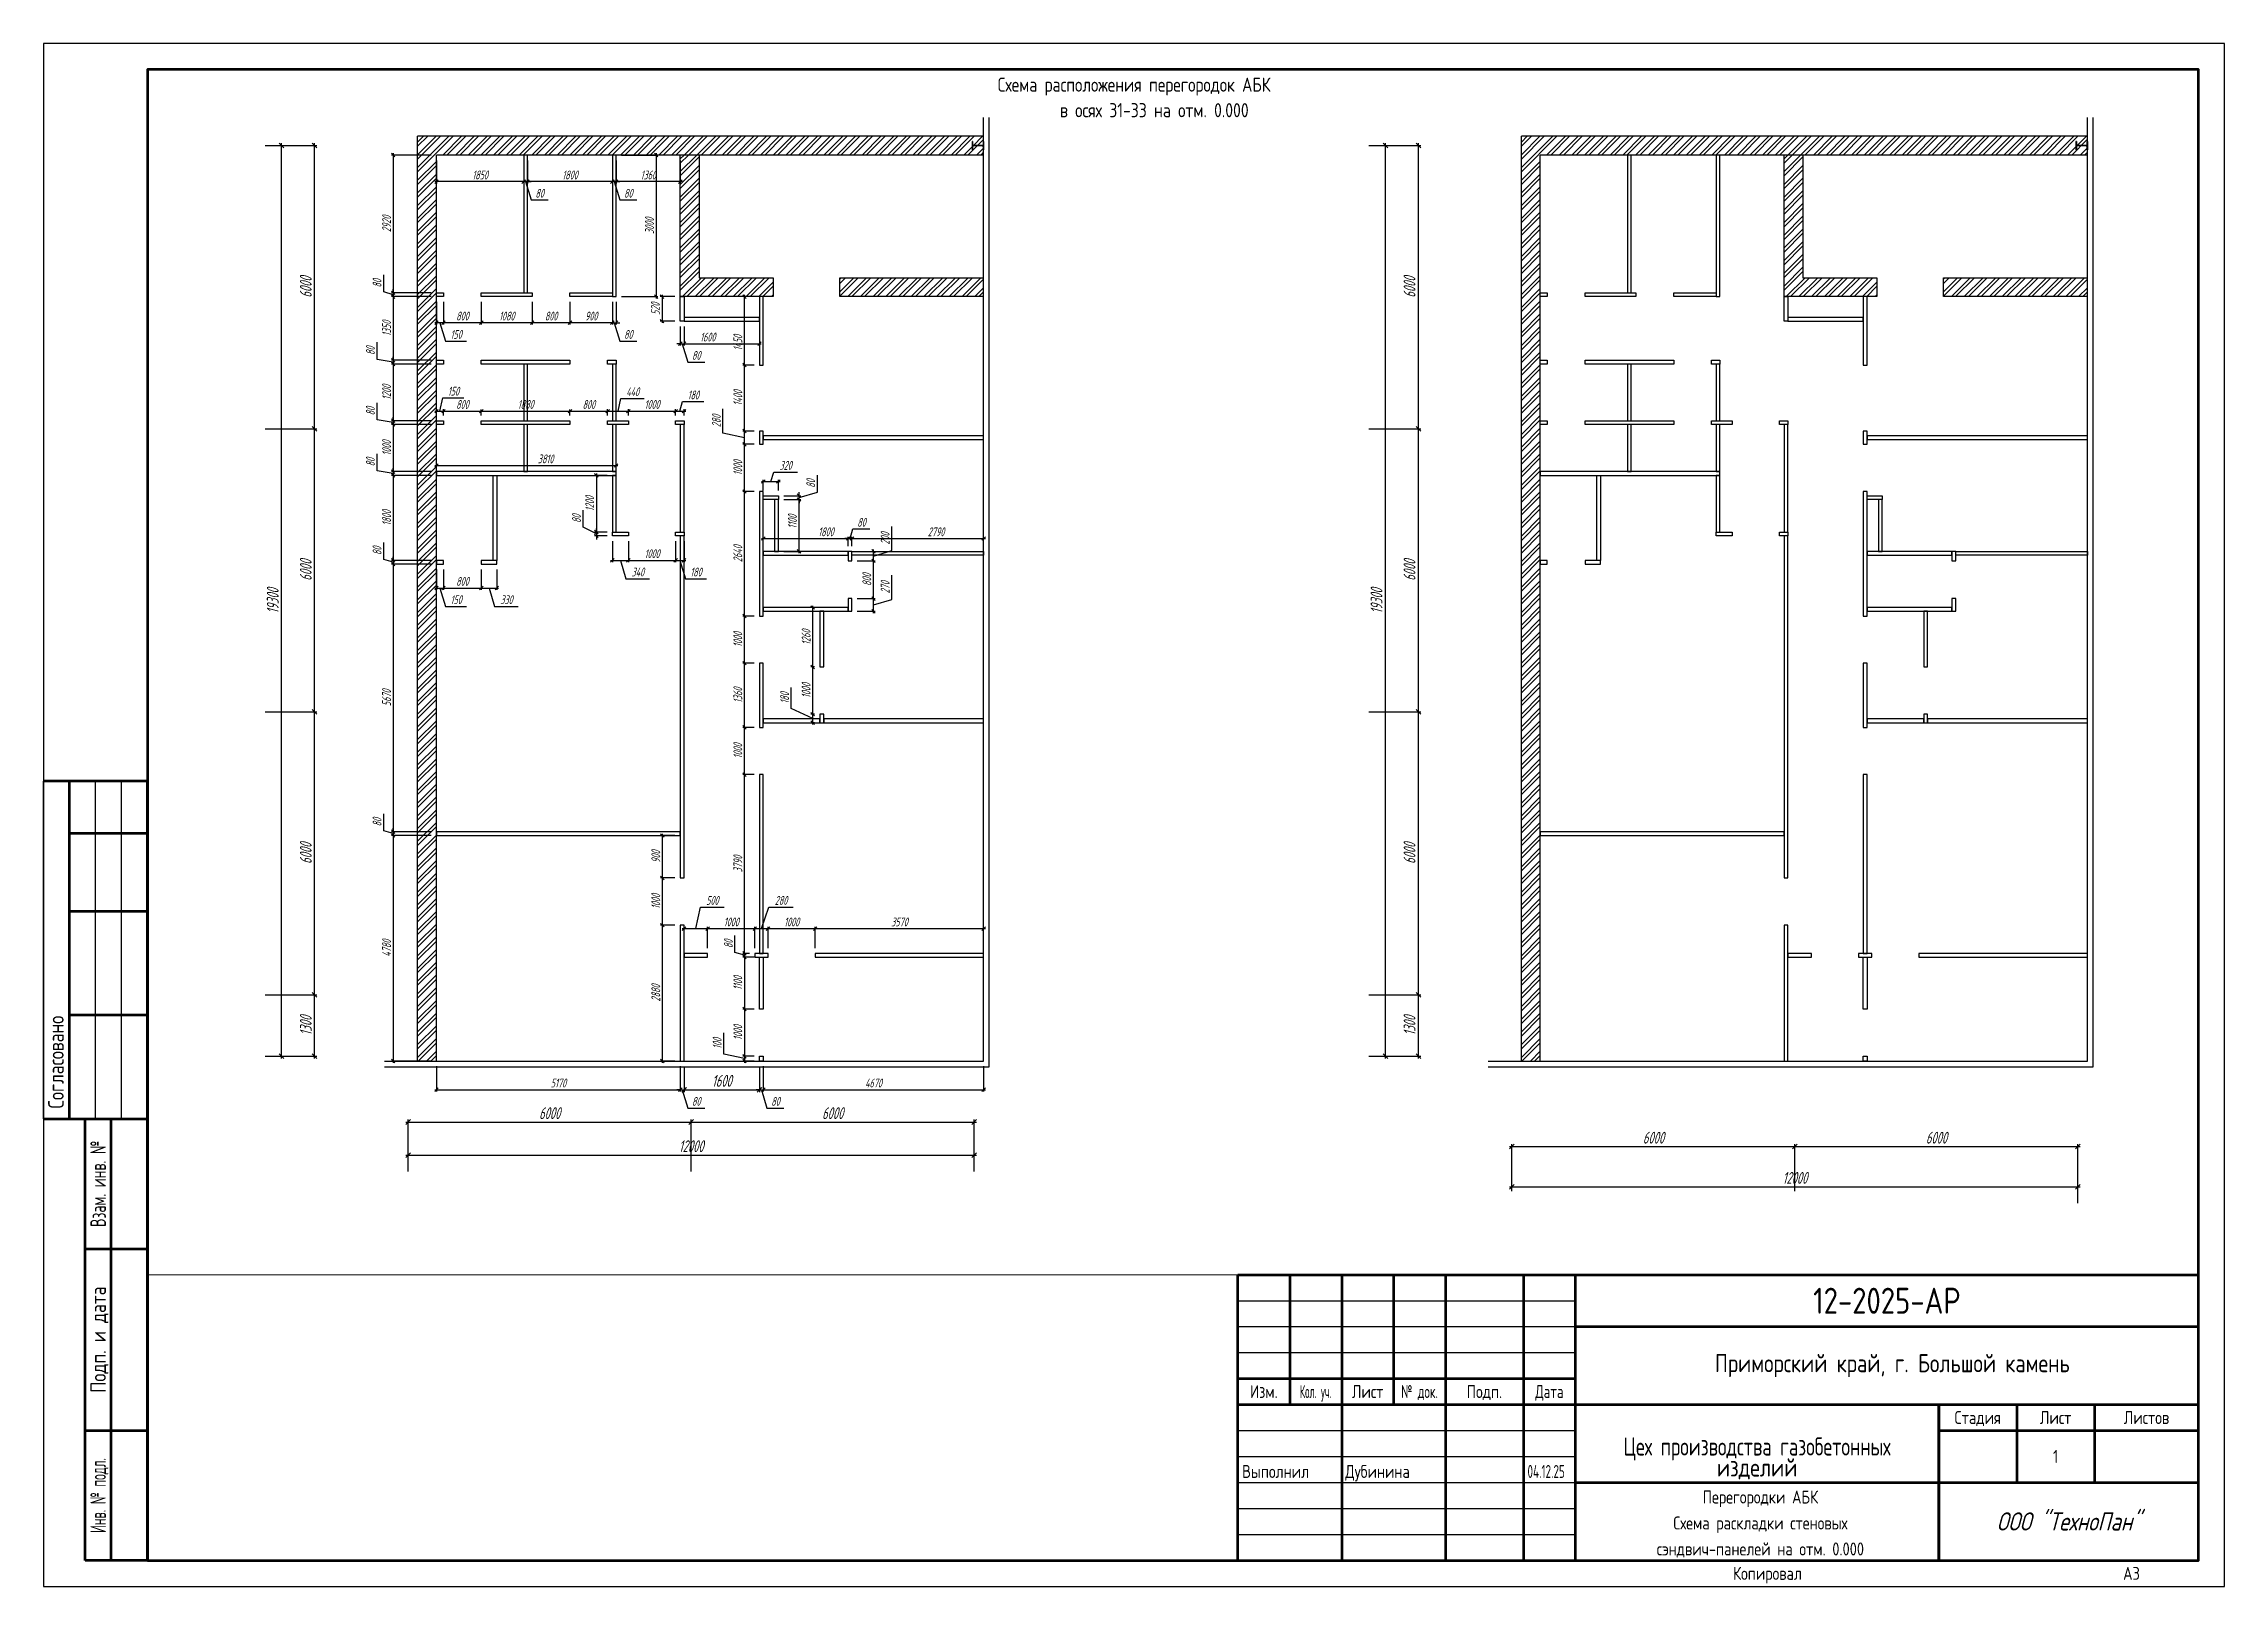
# Paper-space layout 'Лист1' of a CAD drawing. Header units: millimetres. Extents: x 0 to 420, y 0 to 297.
# The model-space entities are those that its viewports show. They can reach past a viewport. Long polylines and large blocks are cut down to what shows.
import ezdxf
from ezdxf.enums import TextEntityAlignment as Align

# ---------------------------------------------------------------- set-up
doc = ezdxf.new("R2010")
doc.units = ezdxf.units.MM
doc.linetypes.add('GOST2.303 5', pattern=[24, 20, -1.5, 1, -1.5])
doc.layers.add('03_Осевые', color=4, linetype='GOST2.303 5')
doc.layers.add('07_Непечатаемые', color=2, linetype='Continuous', plot=False)
for name, color, linetype, lineweight in [('_Оси', 90, 'Continuous', 13), ('_Размеры', 120, 'Continuous', 13), ('_Сендвичи', 230, 'Continuous', 30), ('_Стены', 7, 'Continuous', 30), ('_Сэндвичи штрих', 7, 'Continuous', 5), ('_Текст', 141, 'Continuous', 20), ('FORMAT', 7, 'Continuous', 25), ('выноска', 7, 'Continuous', 13)]:
    doc.layers.add(name, color=color, linetype=linetype, lineweight=lineweight)
doc.styles.add('GOST 2.304', font='CS_Gost2304.shx')
doc.styles.add('Museo sans', font='CS_Gost2304.shx')
doc.styles.add('ГОСТ 2.304', font='CS_Gost2304.shx')
doc.styles.add('СПДС_размеры', font='spdswin.shx', dxfattribs={"width": 0.8, "oblique": 15})
doc.dimstyles.new('СПДС', dxfattribs={"dimtxt": 2.5, "dimasz": 1, "dimexe": 0.5, "dimexo": 1.5, "dimtad": 1, "dimdec": 0, "dimtxsty": 'СПДС_размеры', "dimblk": 'OBLIQUE', "dimcen": 2.5, "dimdle": 0.5, "dimadec": 8, "dimazin": 0, "dimtfac": 1, "dimtdec": 0, "dimtix": 1, "dimtmove": 0, "dimatfit": 3, "dimfxl": 1, "dimarcsym": 0})
pattern_1 = [(45, (23401, 0), (-134.70384, 134.70384), []), (45, (23490.8, 0), (-134.70384, 134.70384), [])]

psp = doc.layouts.new('Лист1')

# ---------------------------------------------------------------- texts
at = {"layer": 'FORMAT', "linetype": 'Continuous', "lineweight": 25, "style": 'GOST 2.304'}
psp.add_text('Согласовано', height=3, rotation=90, dxfattribs=at).set_placement((3.88, 92))
for s, width, p in [('Взам. инв. №', 0.8, (10.5, 77.5)), ('Инв. № подл.', 0.7, (10.5, 17.5))]:
    psp.add_text(s, height=3, rotation=90, dxfattribs=dict(at, width=width)).set_placement(p, align=Align.MIDDLE_CENTER)
psp.add_text('Подп. и дата', height=3, rotation=90, dxfattribs=at).set_placement((10.5, 47.5), align=Align.MIDDLE_CENTER)
for s, height, p in [('12-2025-АР', 5, (355, 54.99)), ('Изм.', 2.5, (235, 37.5)), ('Лист', 2.5, (255, 37.5)), ('Подп.', 2.5, (277.5, 37.5)), ('Стадия', 2.5, (372.5, 32.5)), ('Лист', 2.5, (387.5, 32.5)), ('Листов', 2.5, (405, 32.5)), ('1', 2.5, (387.5, 25)), ('изделий', 3.5, (330, 22.89))]:
    psp.add_text(s, height=height, dxfattribs=at).set_placement(p, align=Align.MIDDLE_CENTER)
at = {"layer": 'FORMAT', "linetype": 'Continuous', "lineweight": 25}
for s, height, style, p in [('Приморский край, г. Большой камень', 3.5, 'GOST 2.304', (356.05, 41.22)), ('Перегородки АБК', 2.5, 'GOST 2.304', (330.64, 15.95)), ('Схема раскладки стеновых', 2.5, 'GOST 2.304', (330.64, 10.95)), ('сэндвич-панелей на отм. 0.000', 2.5, 'GOST 2.304', (330.64, 5.95)), ('Копировал', 2.5, 'ГОСТ 2.304', (332, 1.25))]:
    psp.add_text(s, height=height, dxfattribs=dict(at, style=style)).set_placement(p, align=Align.CENTER)
at = {"layer": 'FORMAT', "linetype": 'Continuous', "lineweight": 25, "style": 'GOST 2.304'}
for s, height, width, p in [('Кол. уч.', 2.5, 0.65, (245, 37.5)), ('№ док.', 2.5, 0.8, (265, 37.5)), ('Дата', 2.5, 0.9, (290, 37.5)), ('Цех производства газобетонных', 3.5, 0.909512, (330, 26.94))]:
    psp.add_text(s, height=height, dxfattribs=dict(at, width=width)).set_placement(p, align=Align.MIDDLE_CENTER)
at = {"layer": 'FORMAT', "linetype": 'Continuous', "lineweight": 25}
for s, style, p in [('Выполнил', 'GOST 2.304', (230.82, 20.87)), ('Дубинина', 'GOST 2.304', (250.68, 20.87)), ('A3', 'ГОСТ 2.304', (400.5, 1.25))]:
    psp.add_text(s, height=2.5, dxfattribs=dict(at, style=style)).set_placement(p)
at = {"layer": 'FORMAT', "linetype": 'Continuous', "lineweight": 25, "style": 'GOST 2.304', "width": 0.77419}
psp.add_text('04.12.25', height=2.5, dxfattribs=at).set_placement((285.78, 20.87))
at = {"layer": 'FORMAT', "linetype": 'Continuous', "lineweight": 25, "style": 'GOST 2.304', "oblique": 15}
psp.add_text('ООО "ТехноПан"', height=3.5, dxfattribs=at).set_placement((390, 12.5), align=Align.MIDDLE_CENTER)

msp = doc.modelspace()

# ---------------------------------------------------------------- texts
at = {"layer": '_Текст', "linetype": 'Continuous', "ltscale": 100, "style": 'Museo sans'}
for s, p in [('Схема расположения перегородок АБК', (84035, -135719)), ('в осях 31-33 на отм. 0.000', (85354, -136261))]:
    msp.add_text(s, height=300, dxfattribs=at).set_placement(p)

# ---------------------------------------------------------------- blocks, each defined once
blk = doc.blocks.new('_Oblique')
at = {"layer": 'выноска', "color": 0, "lineweight": -2}
blk.add_line((-0.5, -0.5), (0.5, 0.5), dxfattribs=at)
blk = doc.blocks.new('*D286')
at = {"layer": '_Оси', "color": 0, "lineweight": -2, "transparency": 16777216}
for p, q in [((71485, -158254), (83585, -158254)), ((71535, -158604), (71535, -158204)), ((83535, -158604), (83535, -158204))]:
    blk.add_line(p, q, dxfattribs=at)
at = {"layer": 'Defpoints', "color": 0, "transparency": 16777216}
for p in [(83535, -158254), (71535, -158754), (83535, -158754)]:
    blk.add_point(p, dxfattribs=at)
at = {"layer": '_Оси', "color": 0, "lineweight": -2, "transparency": 16777216, "xscale": 100, "yscale": 100, "zscale": 100, "rotation": 180}
blk.add_blockref('_Oblique', (71535, -158254), dxfattribs=at)
at = {"layer": '_Оси', "color": 0, "lineweight": -2, "transparency": 16777216, "xscale": 100, "yscale": 100, "zscale": 100}
blk.add_blockref('_Oblique', (83535, -158254), dxfattribs=at)
at = {"layer": '_Оси', "color": 0, "lineweight": 25, "transparency": 16777216, "insert": (77535, -158066.5), "char_height": 250, "attachment_point": 5, "style": 'СПДС_размеры'}
blk.add_mtext('12000', dxfattribs=at)
blk = doc.blocks.new('*D288')
at = {"layer": '_Оси', "color": 0, "lineweight": -2, "transparency": 16777216}
for p, q in [((71485, -157554), (77585, -157554)), ((71535, -158604), (71535, -157504)), ((77535, -158604), (77535, -157504))]:
    blk.add_line(p, q, dxfattribs=at)
at = {"layer": 'Defpoints', "color": 0, "transparency": 16777216}
for p in [(77535, -157554), (71535, -158754), (77535, -158754)]:
    blk.add_point(p, dxfattribs=at)
at = {"layer": '_Оси', "color": 0, "lineweight": -2, "transparency": 16777216, "xscale": 100, "yscale": 100, "zscale": 100, "rotation": 180}
blk.add_blockref('_Oblique', (71535, -157554), dxfattribs=at)
at = {"layer": '_Оси', "color": 0, "lineweight": -2, "transparency": 16777216, "xscale": 100, "yscale": 100, "zscale": 100}
blk.add_blockref('_Oblique', (77535, -157554), dxfattribs=at)
at = {"layer": '_Оси', "color": 0, "lineweight": 25, "transparency": 16777216, "insert": (74535, -157366.5), "char_height": 250, "attachment_point": 5, "style": 'СПДС_размеры'}
blk.add_mtext('6000', dxfattribs=at)
blk = doc.blocks.new('*D289')
at = {"layer": '_Оси', "color": 0, "lineweight": -2, "transparency": 16777216}
for p, q in [((77485, -157554), (83585, -157554)), ((77535, -158604), (77535, -157504)), ((83535, -158604), (83535, -157504))]:
    blk.add_line(p, q, dxfattribs=at)
at = {"layer": 'Defpoints', "color": 0, "transparency": 16777216}
for p in [(83535, -157554), (77535, -158754), (83535, -158754)]:
    blk.add_point(p, dxfattribs=at)
at = {"layer": '_Оси', "color": 0, "lineweight": -2, "transparency": 16777216, "xscale": 100, "yscale": 100, "zscale": 100, "rotation": 180}
blk.add_blockref('_Oblique', (77535, -157554), dxfattribs=at)
at = {"layer": '_Оси', "color": 0, "lineweight": -2, "transparency": 16777216, "xscale": 100, "yscale": 100, "zscale": 100}
blk.add_blockref('_Oblique', (83535, -157554), dxfattribs=at)
at = {"layer": '_Оси', "color": 0, "lineweight": 25, "transparency": 16777216, "insert": (80535, -157366.5), "char_height": 250, "attachment_point": 5, "style": 'СПДС_размеры'}
blk.add_mtext('6000', dxfattribs=at)
blk = doc.blocks.new('*D287')
at = {"layer": '_Оси', "color": 0, "lineweight": -2, "transparency": 16777216}
for p, q in [((68852, -156211), (68852, -136811)), ((68502, -136861), (68902, -136861)), ((68502, -156161), (68902, -156161))]:
    blk.add_line(p, q, dxfattribs=at)
at = {"layer": 'Defpoints', "color": 0, "transparency": 16777216}
for p in [(68352, -136861), (68852, -136861), (68352, -156161)]:
    blk.add_point(p, dxfattribs=at)
at = {"layer": '_Оси', "color": 0, "lineweight": -2, "transparency": 16777216, "xscale": 100, "yscale": 100, "zscale": 100}
for p, rotation in [((68852, -136861), 90), ((68852, -156161), 270)]:
    blk.add_blockref('_Oblique', p, dxfattribs=dict(at, rotation=rotation))
at = {"layer": '_Оси', "color": 0, "lineweight": 25, "transparency": 16777216, "insert": (68664.5, -146511), "char_height": 250, "attachment_point": 5, "rotation": 90, "style": 'СПДС_размеры'}
blk.add_mtext('19300', dxfattribs=at)
blk = doc.blocks.new('*D291')
at = {"layer": '_Оси', "color": 0, "lineweight": -2, "transparency": 16777216}
for p, q in [((68502, -154861), (69602, -154861)), ((69552, -156211), (69552, -154811)), ((68502, -156161), (69602, -156161))]:
    blk.add_line(p, q, dxfattribs=at)
at = {"layer": 'Defpoints', "color": 0, "transparency": 16777216}
for p in [(68352, -154861), (69552, -154861), (68352, -156161)]:
    blk.add_point(p, dxfattribs=at)
at = {"layer": '_Оси', "color": 0, "lineweight": -2, "transparency": 16777216, "xscale": 100, "yscale": 100, "zscale": 100}
for p, rotation in [((69552, -154861), 90), ((69552, -156161), 270)]:
    blk.add_blockref('_Oblique', p, dxfattribs=dict(at, rotation=rotation))
at = {"layer": '_Оси', "color": 0, "lineweight": 25, "transparency": 16777216, "insert": (69364.5, -155511), "char_height": 250, "attachment_point": 5, "rotation": 90, "style": 'СПДС_размеры'}
blk.add_mtext('1300', dxfattribs=at)
blk = doc.blocks.new('*D290')
at = {"layer": '_Оси', "color": 0, "lineweight": -2, "transparency": 16777216}
for p, q in [((68502, -148861), (69602, -148861)), ((69552, -154911), (69552, -148811)), ((68502, -154861), (69602, -154861))]:
    blk.add_line(p, q, dxfattribs=at)
at = {"layer": 'Defpoints', "color": 0, "transparency": 16777216}
for p in [(68352, -148861), (69552, -148861), (68352, -154861)]:
    blk.add_point(p, dxfattribs=at)
at = {"layer": '_Оси', "color": 0, "lineweight": -2, "transparency": 16777216, "xscale": 100, "yscale": 100, "zscale": 100}
for p, rotation in [((69552, -148861), 90), ((69552, -154861), 270)]:
    blk.add_blockref('_Oblique', p, dxfattribs=dict(at, rotation=rotation))
at = {"layer": '_Оси', "color": 0, "lineweight": 25, "transparency": 16777216, "insert": (69364.5, -151861), "char_height": 250, "attachment_point": 5, "rotation": 90, "style": 'СПДС_размеры'}
blk.add_mtext('6000', dxfattribs=at)
blk = doc.blocks.new('*D292')
at = {"layer": '_Оси', "color": 0, "lineweight": -2, "transparency": 16777216}
for p, q in [((68502, -142861), (69602, -142861)), ((69552, -148911), (69552, -142811)), ((68502, -148861), (69602, -148861))]:
    blk.add_line(p, q, dxfattribs=at)
at = {"layer": 'Defpoints', "color": 0, "transparency": 16777216}
for p in [(68352, -142861), (69552, -142861), (68352, -148861)]:
    blk.add_point(p, dxfattribs=at)
at = {"layer": '_Оси', "color": 0, "lineweight": -2, "transparency": 16777216, "xscale": 100, "yscale": 100, "zscale": 100}
for p, rotation in [((69552, -142861), 90), ((69552, -148861), 270)]:
    blk.add_blockref('_Oblique', p, dxfattribs=dict(at, rotation=rotation))
at = {"layer": '_Оси', "color": 0, "lineweight": 25, "transparency": 16777216, "insert": (69364.5, -145861), "char_height": 250, "attachment_point": 5, "rotation": 90, "style": 'СПДС_размеры'}
blk.add_mtext('6000', dxfattribs=at)
blk = doc.blocks.new('*D293')
at = {"layer": '_Оси', "color": 0, "lineweight": -2, "transparency": 16777216}
for p, q in [((69552, -142911), (69552, -136811)), ((68502, -136861), (69602, -136861)), ((68502, -142861), (69602, -142861))]:
    blk.add_line(p, q, dxfattribs=at)
at = {"layer": 'Defpoints', "color": 0, "transparency": 16777216}
for p in [(68352, -136861), (69552, -136861), (68352, -142861)]:
    blk.add_point(p, dxfattribs=at)
at = {"layer": '_Оси', "color": 0, "lineweight": -2, "transparency": 16777216, "xscale": 100, "yscale": 100, "zscale": 100}
for p, rotation in [((69552, -136861), 90), ((69552, -142861), 270)]:
    blk.add_blockref('_Oblique', p, dxfattribs=dict(at, rotation=rotation))
at = {"layer": '_Оси', "color": 0, "lineweight": 25, "transparency": 16777216, "insert": (69364.5, -139861), "char_height": 250, "attachment_point": 5, "rotation": 90, "style": 'СПДС_размеры'}
blk.add_mtext('6000', dxfattribs=at)
blk = doc.blocks.new('*U263')
for p, q in [((-87.5, 244), (87.5, 244)), ((-87.5, 233), (-87.5, 244)), ((-87.5, 233), (-19.5, 233)), ((-87.5, 11), (-19.5, 11)), ((-87.5, 0), (-87.5, 11)), ((-87.5, 0), (87.5, 0)), ((-3.5, 27), (-3.5, 217)), ((3.5, 27), (3.5, 217)), ((19.5, 233), (87.5, 233)), ((19.5, 11), (87.5, 11)), ((87.5, 233), (87.5, 244)), ((87.5, 0), (87.5, 11))]:
    blk.add_line(p, q)
for centre, start, end in [((-19.5, 217), 360, 450), ((-19.5, 27), 270, 360), ((19.5, 217), 90, 180), ((19.5, 27), 180, 270)]:
    blk.add_arc(centre, 16, start, end)
at = {"layer": '03_Осевые'}
for p, q in [((-3.5, 122), (3.5, 122)), ((0, 0), (0, 244))]:
    blk.add_line(p, q, dxfattribs=at)
at = {"layer": '07_Непечатаемые'}
for p, q in [((-50, 0), (-50, 11)), ((-2.75, 184), (2.75, 184)), ((-2.75, 60), (2.75, 60)), ((50, 0), (50, 11))]:
    blk.add_line(p, q, dxfattribs=at)
blk = doc.blocks.new('*D294')
at = {"layer": '_Размеры', "color": 0, "lineweight": -2, "ltscale": 100, "transparency": 16777216}
for p, q in [((78463, -153961), (78463, -153600)), ((78665, -154021), (78463, -153961)), ((78665, -153981), (78665, -153906)), ((78772, -153981), (78628, -153981)), ((78872, -154061), (78628, -154061)), ((78665, -154061), (78665, -153981)), ((78665, -154061), (78665, -153981)), ((78665, -154061), (78665, -154136))]:
    blk.add_line(p, q, dxfattribs=at)
at = {"layer": 'Defpoints', "color": 0, "ltscale": 100, "transparency": 16777216}
for p in [(78665, -153981), (78885, -153981), (78985, -154061)]:
    blk.add_point(p, dxfattribs=at)
at = {"layer": '_Размеры', "color": 0, "lineweight": -2, "ltscale": 100, "transparency": 16777216, "xscale": 75, "yscale": 75, "zscale": 75}
for p, rotation in [((78665, -153981), 270), ((78665, -154061), 90)]:
    blk.add_blockref('_Oblique', p, dxfattribs=dict(at, rotation=rotation))
at = {"layer": '_Размеры', "color": 0, "ltscale": 100, "transparency": 16777216, "insert": (78323, -153780), "char_height": 187.5, "attachment_point": 5, "rotation": 90, "style": 'СПДС_размеры'}
blk.add_mtext('80', dxfattribs=at)
blk = doc.blocks.new('*D295')
at = {"layer": '_Размеры', "color": 0, "lineweight": -2, "ltscale": 100, "transparency": 16777216}
for p, q in [((78872.5, -150191), (78627.5, -150191)), ((78665, -154018.5), (78665, -150153.5)), ((78772.5, -153981), (78627.5, -153981))]:
    blk.add_line(p, q, dxfattribs=at)
at = {"layer": 'Defpoints', "color": 0, "ltscale": 100, "transparency": 16777216}
for p in [(78665, -150191), (78985, -150191), (78885, -153981)]:
    blk.add_point(p, dxfattribs=at)
at = {"layer": '_Размеры', "color": 0, "lineweight": -2, "ltscale": 100, "transparency": 16777216, "xscale": 75, "yscale": 75, "zscale": 75}
for p, rotation in [((78665, -150191), 90), ((78665, -153981), 270)]:
    blk.add_blockref('_Oblique', p, dxfattribs=dict(at, rotation=rotation))
at = {"layer": '_Размеры', "color": 0, "ltscale": 100, "transparency": 16777216, "insert": (78524.375, -152086), "char_height": 187.5, "attachment_point": 5, "rotation": 90, "style": 'СПДС_размеры'}
blk.add_mtext('3790', dxfattribs=at)
blk = doc.blocks.new('*D296')
at = {"layer": '_Размеры', "color": 0, "lineweight": -2, "ltscale": 100, "transparency": 16777216}
for p, q in [((78872.5, -149191), (78627.5, -149191)), ((78665, -150228.5), (78665, -149153.5)), ((78872.5, -150191), (78627.5, -150191))]:
    blk.add_line(p, q, dxfattribs=at)
at = {"layer": 'Defpoints', "color": 0, "ltscale": 100, "transparency": 16777216}
for p in [(78665, -149191), (78985, -149191), (78985, -150191)]:
    blk.add_point(p, dxfattribs=at)
at = {"layer": '_Размеры', "color": 0, "lineweight": -2, "ltscale": 100, "transparency": 16777216, "xscale": 75, "yscale": 75, "zscale": 75}
for p, rotation in [((78665, -149191), 90), ((78665, -150191), 270)]:
    blk.add_blockref('_Oblique', p, dxfattribs=dict(at, rotation=rotation))
at = {"layer": '_Размеры', "color": 0, "ltscale": 100, "transparency": 16777216, "insert": (78524.375, -149691), "char_height": 187.5, "attachment_point": 5, "rotation": 90, "style": 'СПДС_размеры'}
blk.add_mtext('1000', dxfattribs=at)
blk = doc.blocks.new('*D297')
at = {"layer": '_Размеры', "color": 0, "lineweight": -2, "ltscale": 100, "transparency": 16777216}
for p, q in [((78872.5, -147831), (78627.5, -147831)), ((78665, -149228.5), (78665, -147793.5)), ((78872.5, -149191), (78627.5, -149191))]:
    blk.add_line(p, q, dxfattribs=at)
at = {"layer": 'Defpoints', "color": 0, "ltscale": 100, "transparency": 16777216}
for p in [(78665, -147831), (78985, -147831), (78985, -149191)]:
    blk.add_point(p, dxfattribs=at)
at = {"layer": '_Размеры', "color": 0, "lineweight": -2, "ltscale": 100, "transparency": 16777216, "xscale": 75, "yscale": 75, "zscale": 75}
for p, rotation in [((78665, -147831), 90), ((78665, -149191), 270)]:
    blk.add_blockref('_Oblique', p, dxfattribs=dict(at, rotation=rotation))
at = {"layer": '_Размеры', "color": 0, "ltscale": 100, "transparency": 16777216, "insert": (78524.375, -148511), "char_height": 187.5, "attachment_point": 5, "rotation": 90, "style": 'СПДС_размеры'}
blk.add_mtext('1360', dxfattribs=at)
blk = doc.blocks.new('*D298')
at = {"layer": '_Размеры', "color": 0, "lineweight": -2, "ltscale": 100, "transparency": 16777216}
for p, q in [((78872.5, -146831), (78627.5, -146831)), ((78665, -147868.5), (78665, -146793.5)), ((78872.5, -147831), (78627.5, -147831))]:
    blk.add_line(p, q, dxfattribs=at)
at = {"layer": 'Defpoints', "color": 0, "ltscale": 100, "transparency": 16777216}
for p in [(78665, -146831), (78985, -146831), (78985, -147831)]:
    blk.add_point(p, dxfattribs=at)
at = {"layer": '_Размеры', "color": 0, "lineweight": -2, "ltscale": 100, "transparency": 16777216, "xscale": 75, "yscale": 75, "zscale": 75}
for p, rotation in [((78665, -146831), 90), ((78665, -147831), 270)]:
    blk.add_blockref('_Oblique', p, dxfattribs=dict(at, rotation=rotation))
at = {"layer": '_Размеры', "color": 0, "ltscale": 100, "transparency": 16777216, "insert": (78524.375, -147331), "char_height": 187.5, "attachment_point": 5, "rotation": 90, "style": 'СПДС_размеры'}
blk.add_mtext('1000', dxfattribs=at)
blk = doc.blocks.new('*D299')
at = {"layer": '_Размеры', "color": 0, "lineweight": -2, "ltscale": 100, "transparency": 16777216}
for p, q in [((78872.5, -144191), (78627.5, -144191)), ((78665, -146868.5), (78665, -144153.5)), ((78872.5, -146831), (78627.5, -146831))]:
    blk.add_line(p, q, dxfattribs=at)
at = {"layer": 'Defpoints', "color": 0, "ltscale": 100, "transparency": 16777216}
for p in [(78665, -144191), (78985, -144191), (78985, -146831)]:
    blk.add_point(p, dxfattribs=at)
at = {"layer": '_Размеры', "color": 0, "lineweight": -2, "ltscale": 100, "transparency": 16777216, "xscale": 75, "yscale": 75, "zscale": 75}
for p, rotation in [((78665, -144191), 90), ((78665, -146831), 270)]:
    blk.add_blockref('_Oblique', p, dxfattribs=dict(at, rotation=rotation))
at = {"layer": '_Размеры', "color": 0, "ltscale": 100, "transparency": 16777216, "insert": (78524.375, -145511), "char_height": 187.5, "attachment_point": 5, "rotation": 90, "style": 'СПДС_размеры'}
blk.add_mtext('2640', dxfattribs=at)
blk = doc.blocks.new('*D300')
at = {"layer": '_Размеры', "color": 0, "lineweight": -2, "ltscale": 100, "transparency": 16777216}
for p, q in [((78872.5, -143191), (78627.5, -143191)), ((78665, -144228.5), (78665, -143153.5)), ((78872.5, -144191), (78627.5, -144191))]:
    blk.add_line(p, q, dxfattribs=at)
at = {"layer": 'Defpoints', "color": 0, "ltscale": 100, "transparency": 16777216}
for p in [(78665, -143191), (78985, -143191), (78985, -144191)]:
    blk.add_point(p, dxfattribs=at)
at = {"layer": '_Размеры', "color": 0, "lineweight": -2, "ltscale": 100, "transparency": 16777216, "xscale": 75, "yscale": 75, "zscale": 75}
for p, rotation in [((78665, -143191), 90), ((78665, -144191), 270)]:
    blk.add_blockref('_Oblique', p, dxfattribs=dict(at, rotation=rotation))
at = {"layer": '_Размеры', "color": 0, "ltscale": 100, "transparency": 16777216, "insert": (78524.375, -143691), "char_height": 187.5, "attachment_point": 5, "rotation": 90, "style": 'СПДС_размеры'}
blk.add_mtext('1000', dxfattribs=at)
blk = doc.blocks.new('*D301')
at = {"layer": '_Размеры', "color": 0, "lineweight": -2, "ltscale": 100, "transparency": 16777216}
for p, q in [((78209, -142955), (78209, -142442)), ((78665, -143051), (78209, -142955)), ((78872, -142911), (78628, -142911)), ((78872, -143191), (78628, -143191)), ((78665, -143228), (78665, -142874))]:
    blk.add_line(p, q, dxfattribs=at)
at = {"layer": 'Defpoints', "color": 0, "ltscale": 100, "transparency": 16777216}
for p in [(78665, -142911), (78985, -142911), (78985, -143191)]:
    blk.add_point(p, dxfattribs=at)
at = {"layer": '_Размеры', "color": 0, "lineweight": -2, "ltscale": 100, "transparency": 16777216, "xscale": 75, "yscale": 75, "zscale": 75}
for p, rotation in [((78665, -142911), 90), ((78665, -143191), 270)]:
    blk.add_blockref('_Oblique', p, dxfattribs=dict(at, rotation=rotation))
at = {"layer": '_Размеры', "color": 0, "ltscale": 100, "transparency": 16777216, "insert": (78068, -142698), "char_height": 187.5, "attachment_point": 5, "rotation": 90, "style": 'СПДС_размеры'}
blk.add_mtext('280', dxfattribs=at)
blk = doc.blocks.new('*D302')
at = {"layer": '_Размеры', "color": 0, "lineweight": -2, "ltscale": 100, "transparency": 16777216}
for p, q in [((78665, -142948.5), (78665, -141473.5)), ((78872.5, -141511), (78627.5, -141511)), ((78872.5, -142911), (78627.5, -142911))]:
    blk.add_line(p, q, dxfattribs=at)
at = {"layer": 'Defpoints', "color": 0, "ltscale": 100, "transparency": 16777216}
for p in [(78665, -141511), (78985, -141511), (78985, -142911)]:
    blk.add_point(p, dxfattribs=at)
at = {"layer": '_Размеры', "color": 0, "lineweight": -2, "ltscale": 100, "transparency": 16777216, "xscale": 75, "yscale": 75, "zscale": 75}
for p, rotation in [((78665, -141511), 90), ((78665, -142911), 270)]:
    blk.add_blockref('_Oblique', p, dxfattribs=dict(at, rotation=rotation))
at = {"layer": '_Размеры', "color": 0, "ltscale": 100, "transparency": 16777216, "insert": (78524.375, -142211), "char_height": 187.5, "attachment_point": 5, "rotation": 90, "style": 'СПДС_размеры'}
blk.add_mtext('1400', dxfattribs=at)
blk = doc.blocks.new('*D303')
at = {"layer": '_Размеры', "color": 0, "lineweight": -2, "ltscale": 100, "transparency": 16777216}
for p, q in [((78872.5, -140061), (78627.5, -140061)), ((78665, -141548.5), (78665, -140023.5)), ((78872.5, -141511), (78627.5, -141511))]:
    blk.add_line(p, q, dxfattribs=at)
at = {"layer": 'Defpoints', "color": 0, "ltscale": 100, "transparency": 16777216}
for p in [(78665, -140061), (78985, -140061), (78985, -141511)]:
    blk.add_point(p, dxfattribs=at)
at = {"layer": '_Размеры', "color": 0, "lineweight": -2, "ltscale": 100, "transparency": 16777216, "xscale": 75, "yscale": 75, "zscale": 75}
for p, rotation in [((78665, -140061), 90), ((78665, -141511), 270)]:
    blk.add_blockref('_Oblique', p, dxfattribs=dict(at, rotation=rotation))
at = {"layer": '_Размеры', "color": 0, "ltscale": 100, "transparency": 16777216, "insert": (78524.375, -141041), "char_height": 187.5, "attachment_point": 5, "rotation": 90, "style": 'СПДС_размеры'}
blk.add_mtext('1450', dxfattribs=at)
blk = doc.blocks.new('*D304')
at = {"layer": '_Размеры', "color": 0, "lineweight": -2, "ltscale": 100, "transparency": 16777216}
for p, q in [((78872.5, -154061), (78627.5, -154061)), ((78665, -154023.5), (78665, -155198.5)), ((78872.5, -155161), (78627.5, -155161))]:
    blk.add_line(p, q, dxfattribs=at)
at = {"layer": 'Defpoints', "color": 0, "ltscale": 100, "transparency": 16777216}
for p in [(78985, -154061), (78665, -155161), (78985, -155161)]:
    blk.add_point(p, dxfattribs=at)
at = {"layer": '_Размеры', "color": 0, "lineweight": -2, "ltscale": 100, "transparency": 16777216, "xscale": 75, "yscale": 75, "zscale": 75}
for p, rotation in [((78665, -154061), 90), ((78665, -155161), 270)]:
    blk.add_blockref('_Oblique', p, dxfattribs=dict(at, rotation=rotation))
at = {"layer": '_Размеры', "color": 0, "ltscale": 100, "transparency": 16777216, "insert": (78524.375, -154611), "char_height": 187.5, "attachment_point": 5, "rotation": 90, "style": 'СПДС_размеры'}
blk.add_mtext('1100', dxfattribs=at)
blk = doc.blocks.new('*D305')
at = {"layer": '_Размеры', "color": 0, "lineweight": -2, "ltscale": 100, "transparency": 16777216}
for p, q in [((78872.5, -155161), (78627.5, -155161)), ((78665, -155123.5), (78665, -156198.5)), ((78872.5, -156161), (78627.5, -156161))]:
    blk.add_line(p, q, dxfattribs=at)
at = {"layer": 'Defpoints', "color": 0, "ltscale": 100, "transparency": 16777216}
for p in [(78985, -155161), (78665, -156161), (78985, -156161)]:
    blk.add_point(p, dxfattribs=at)
at = {"layer": '_Размеры', "color": 0, "lineweight": -2, "ltscale": 100, "transparency": 16777216, "xscale": 75, "yscale": 75, "zscale": 75}
for p, rotation in [((78665, -155161), 90), ((78665, -156161), 270)]:
    blk.add_blockref('_Oblique', p, dxfattribs=dict(at, rotation=rotation))
at = {"layer": '_Размеры', "color": 0, "ltscale": 100, "transparency": 16777216, "insert": (78524.375, -155661), "char_height": 187.5, "attachment_point": 5, "rotation": 90, "style": 'СПДС_размеры'}
blk.add_mtext('1000', dxfattribs=at)
blk = doc.blocks.new('*D306')
at = {"layer": '_Размеры', "color": 0, "lineweight": -2, "ltscale": 100, "transparency": 16777216}
for p, q in [((78227, -156115), (78227, -155666)), ((78665, -156211), (78227, -156115)), ((78872, -156161), (78628, -156161)), ((78872, -156261), (78628, -156261)), ((78665, -156124), (78665, -156298))]:
    blk.add_line(p, q, dxfattribs=at)
at = {"layer": 'Defpoints', "color": 0, "ltscale": 100, "transparency": 16777216}
for p in [(78665, -156261), (78985, -156161), (78985, -156261)]:
    blk.add_point(p, dxfattribs=at)
at = {"layer": '_Размеры', "color": 0, "lineweight": -2, "ltscale": 100, "transparency": 16777216, "xscale": 75, "yscale": 75, "zscale": 75}
for p, rotation in [((78665, -156161), 90), ((78665, -156261), 270)]:
    blk.add_blockref('_Oblique', p, dxfattribs=dict(at, rotation=rotation))
at = {"layer": '_Размеры', "color": 0, "ltscale": 100, "transparency": 16777216, "insert": (78086, -155890), "char_height": 187.5, "attachment_point": 5, "rotation": 90, "style": 'СПДС_размеры'}
blk.add_mtext('100', dxfattribs=at)
blk = doc.blocks.new('*D307')
at = {"layer": '_Размеры', "color": 0, "lineweight": -2, "ltscale": 100, "transparency": 16777216}
for p, q in [((77635, -153455), (77731, -152999)), ((77731, -152999), (78235, -152999)), ((77348, -153455), (77922, -153455)), ((77385, -153868), (77385, -153418)), ((77885, -153868), (77885, -153418))]:
    blk.add_line(p, q, dxfattribs=at)
at = {"layer": 'Defpoints', "color": 0, "ltscale": 100, "transparency": 16777216}
for p in [(77885, -153455), (77385, -153981), (77885, -153981)]:
    blk.add_point(p, dxfattribs=at)
at = {"layer": '_Размеры', "color": 0, "lineweight": -2, "ltscale": 100, "transparency": 16777216, "xscale": 75, "yscale": 75, "zscale": 75, "rotation": 180}
blk.add_blockref('_Oblique', (77385, -153455), dxfattribs=at)
at = {"layer": '_Размеры', "color": 0, "lineweight": -2, "ltscale": 100, "transparency": 16777216, "xscale": 75, "yscale": 75, "zscale": 75}
blk.add_blockref('_Oblique', (77885, -153455), dxfattribs=at)
at = {"layer": '_Размеры', "color": 0, "ltscale": 100, "transparency": 16777216, "insert": (77983, -152858), "char_height": 187.5, "attachment_point": 5, "style": 'СПДС_размеры'}
blk.add_mtext('500', dxfattribs=at)
blk = doc.blocks.new('*D308')
at = {"layer": '_Размеры', "color": 0, "lineweight": -2, "ltscale": 100, "transparency": 16777216}
for p, q in [((77847.5, -153455), (78922.5, -153455)), ((77885, -153868.5), (77885, -153417.5)), ((78885, -153868.5), (78885, -153417.5))]:
    blk.add_line(p, q, dxfattribs=at)
at = {"layer": 'Defpoints', "color": 0, "ltscale": 100, "transparency": 16777216}
for p in [(78885, -153455), (77885, -153981), (78885, -153981)]:
    blk.add_point(p, dxfattribs=at)
at = {"layer": '_Размеры', "color": 0, "lineweight": -2, "ltscale": 100, "transparency": 16777216, "xscale": 75, "yscale": 75, "zscale": 75, "rotation": 180}
blk.add_blockref('_Oblique', (77885, -153455), dxfattribs=at)
at = {"layer": '_Размеры', "color": 0, "lineweight": -2, "ltscale": 100, "transparency": 16777216, "xscale": 75, "yscale": 75, "zscale": 75}
blk.add_blockref('_Oblique', (78885, -153455), dxfattribs=at)
at = {"layer": '_Размеры', "color": 0, "ltscale": 100, "transparency": 16777216, "insert": (78385, -153314.375), "char_height": 187.5, "attachment_point": 5, "style": 'СПДС_размеры'}
blk.add_mtext('1000', dxfattribs=at)
blk = doc.blocks.new('*D309')
at = {"layer": '_Размеры', "color": 0, "lineweight": -2, "ltscale": 100, "transparency": 16777216}
for p, q in [((79025, -153455), (79183, -152999)), ((79183, -152999), (79696, -152999)), ((78848, -153455), (79202, -153455)), ((78885, -153868), (78885, -153418)), ((79165, -153868), (79165, -153418))]:
    blk.add_line(p, q, dxfattribs=at)
at = {"layer": 'Defpoints', "color": 0, "ltscale": 100, "transparency": 16777216}
for p in [(79165, -153455), (78885, -153981), (79165, -153981)]:
    blk.add_point(p, dxfattribs=at)
at = {"layer": '_Размеры', "color": 0, "lineweight": -2, "ltscale": 100, "transparency": 16777216, "xscale": 75, "yscale": 75, "zscale": 75, "rotation": 180}
blk.add_blockref('_Oblique', (78885, -153455), dxfattribs=at)
at = {"layer": '_Размеры', "color": 0, "lineweight": -2, "ltscale": 100, "transparency": 16777216, "xscale": 75, "yscale": 75, "zscale": 75}
blk.add_blockref('_Oblique', (79165, -153455), dxfattribs=at)
at = {"layer": '_Размеры', "color": 0, "ltscale": 100, "transparency": 16777216, "insert": (79440, -152858), "char_height": 187.5, "attachment_point": 5, "style": 'СПДС_размеры'}
blk.add_mtext('280', dxfattribs=at)
blk = doc.blocks.new('*D310')
at = {"layer": '_Размеры', "color": 0, "lineweight": -2, "ltscale": 100, "transparency": 16777216}
for p, q in [((79127.5, -153455), (80202.5, -153455)), ((79165, -153868.5), (79165, -153417.5)), ((80165, -153868.5), (80165, -153417.5))]:
    blk.add_line(p, q, dxfattribs=at)
at = {"layer": 'Defpoints', "color": 0, "ltscale": 100, "transparency": 16777216}
for p in [(80165, -153455), (79165, -153981), (80165, -153981)]:
    blk.add_point(p, dxfattribs=at)
at = {"layer": '_Размеры', "color": 0, "lineweight": -2, "ltscale": 100, "transparency": 16777216, "xscale": 75, "yscale": 75, "zscale": 75, "rotation": 180}
blk.add_blockref('_Oblique', (79165, -153455), dxfattribs=at)
at = {"layer": '_Размеры', "color": 0, "lineweight": -2, "ltscale": 100, "transparency": 16777216, "xscale": 75, "yscale": 75, "zscale": 75}
blk.add_blockref('_Oblique', (80165, -153455), dxfattribs=at)
at = {"layer": '_Размеры', "color": 0, "ltscale": 100, "transparency": 16777216, "insert": (79665, -153314.375), "char_height": 187.5, "attachment_point": 5, "style": 'СПДС_размеры'}
blk.add_mtext('1000', dxfattribs=at)
blk = doc.blocks.new('*D311')
at = {"layer": '_Размеры', "color": 0, "lineweight": -2, "ltscale": 100, "transparency": 16777216}
for p, q in [((80127.5, -153455), (83772.5, -153455)), ((80165, -153868.5), (80165, -153417.5)), ((83735, -153868.5), (83735, -153417.5))]:
    blk.add_line(p, q, dxfattribs=at)
at = {"layer": 'Defpoints', "color": 0, "ltscale": 100, "transparency": 16777216}
for p in [(83735, -153455), (80165, -153981), (83735, -153981)]:
    blk.add_point(p, dxfattribs=at)
at = {"layer": '_Размеры', "color": 0, "lineweight": -2, "ltscale": 100, "transparency": 16777216, "xscale": 75, "yscale": 75, "zscale": 75, "rotation": 180}
blk.add_blockref('_Oblique', (80165, -153455), dxfattribs=at)
at = {"layer": '_Размеры', "color": 0, "lineweight": -2, "ltscale": 100, "transparency": 16777216, "xscale": 75, "yscale": 75, "zscale": 75}
blk.add_blockref('_Oblique', (83735, -153455), dxfattribs=at)
at = {"layer": '_Размеры', "color": 0, "ltscale": 100, "transparency": 16777216, "insert": (81950, -153314.375), "char_height": 187.5, "attachment_point": 5, "style": 'СПДС_размеры'}
blk.add_mtext('3570', dxfattribs=at)
blk = doc.blocks.new('*D313')
at = {"layer": '_Размеры', "color": 0, "lineweight": -2, "ltscale": 100, "transparency": 16777216}
for p, q in [((79657, -148793), (79657, -148344)), ((80113, -149001), (79657, -148793)), ((80113, -149128), (80113, -148874)), ((80152, -148911), (80076, -148911)), ((80152, -149091), (80076, -149091))]:
    blk.add_line(p, q, dxfattribs=at)
at = {"layer": 'Defpoints', "color": 0, "ltscale": 100, "transparency": 16777216}
for p in [(80113, -148911), (80265, -148911), (80265, -149091)]:
    blk.add_point(p, dxfattribs=at)
at = {"layer": '_Размеры', "color": 0, "lineweight": -2, "ltscale": 100, "transparency": 16777216, "xscale": 75, "yscale": 75, "zscale": 75}
for p, rotation in [((80113, -148911), 90), ((80113, -149091), 270)]:
    blk.add_blockref('_Oblique', p, dxfattribs=dict(at, rotation=rotation))
at = {"layer": '_Размеры', "color": 0, "ltscale": 100, "transparency": 16777216, "insert": (79516, -148569), "char_height": 187.5, "attachment_point": 5, "rotation": 90, "style": 'СПДС_размеры'}
blk.add_mtext('180', dxfattribs=at)
blk = doc.blocks.new('*D314')
at = {"layer": '_Размеры', "color": 0, "lineweight": -2, "ltscale": 100, "transparency": 16777216}
for p, q in [((80152.5, -147911), (80075.5, -147911)), ((80113, -148948.5), (80113, -147873.5)), ((80152.5, -148911), (80075.5, -148911))]:
    blk.add_line(p, q, dxfattribs=at)
at = {"layer": 'Defpoints', "color": 0, "ltscale": 100, "transparency": 16777216}
for p in [(80113, -147911), (80265, -147911), (80265, -148911)]:
    blk.add_point(p, dxfattribs=at)
at = {"layer": '_Размеры', "color": 0, "lineweight": -2, "ltscale": 100, "transparency": 16777216, "xscale": 75, "yscale": 75, "zscale": 75}
for p, rotation in [((80113, -147911), 90), ((80113, -148911), 270)]:
    blk.add_blockref('_Oblique', p, dxfattribs=dict(at, rotation=rotation))
at = {"layer": '_Размеры', "color": 0, "ltscale": 100, "transparency": 16777216, "insert": (79972.375, -148411), "char_height": 187.5, "attachment_point": 5, "rotation": 90, "style": 'СПДС_размеры'}
blk.add_mtext('1000', dxfattribs=at)
blk = doc.blocks.new('*D315')
at = {"layer": '_Размеры', "color": 0, "lineweight": -2, "ltscale": 100, "transparency": 16777216}
for p, q in [((80152.5, -146651), (80075.5, -146651)), ((80113, -147948.5), (80113, -146613.5)), ((80152.5, -147911), (80075.5, -147911))]:
    blk.add_line(p, q, dxfattribs=at)
at = {"layer": 'Defpoints', "color": 0, "ltscale": 100, "transparency": 16777216}
for p in [(80113, -146651), (80265, -146651), (80265, -147911)]:
    blk.add_point(p, dxfattribs=at)
at = {"layer": '_Размеры', "color": 0, "lineweight": -2, "ltscale": 100, "transparency": 16777216, "xscale": 75, "yscale": 75, "zscale": 75}
for p, rotation in [((80113, -146651), 90), ((80113, -147911), 270)]:
    blk.add_blockref('_Oblique', p, dxfattribs=dict(at, rotation=rotation))
at = {"layer": '_Размеры', "color": 0, "ltscale": 100, "transparency": 16777216, "insert": (79972.375, -147281), "char_height": 187.5, "attachment_point": 5, "rotation": 90, "style": 'СПДС_размеры'}
blk.add_mtext('1260', dxfattribs=at)
blk = doc.blocks.new('*D316')
at = {"layer": '_Размеры', "color": 0, "lineweight": -2, "ltscale": 100, "transparency": 16777216}
for p, q in [((79065, -145348.5), (79065, -145149.5)), ((80865, -145348.5), (80865, -145149.5)), ((79027.5, -145187), (80902.5, -145187))]:
    blk.add_line(p, q, dxfattribs=at)
at = {"layer": 'Defpoints', "color": 0, "ltscale": 100, "transparency": 16777216}
for p in [(79065, -145461), (80865, -145187), (80865, -145461)]:
    blk.add_point(p, dxfattribs=at)
at = {"layer": '_Размеры', "color": 0, "lineweight": -2, "ltscale": 100, "transparency": 16777216, "xscale": 75, "yscale": 75, "zscale": 75, "rotation": 180}
blk.add_blockref('_Oblique', (79065, -145187), dxfattribs=at)
at = {"layer": '_Размеры', "color": 0, "lineweight": -2, "ltscale": 100, "transparency": 16777216, "xscale": 75, "yscale": 75, "zscale": 75}
blk.add_blockref('_Oblique', (80865, -145187), dxfattribs=at)
at = {"layer": '_Размеры', "color": 0, "ltscale": 100, "transparency": 16777216, "insert": (80392, -145046.375), "char_height": 187.5, "attachment_point": 5, "style": 'СПДС_размеры'}
blk.add_mtext('1800', dxfattribs=at)
blk = doc.blocks.new('*D317')
at = {"layer": '_Размеры', "color": 0, "lineweight": -2, "ltscale": 100, "transparency": 16777216}
for p, q in [((80865, -145348), (80865, -145150)), ((80905, -145187), (80965, -144985)), ((80945, -145348), (80945, -145150)), ((80965, -144985), (81326, -144985)), ((80865, -145187), (80790, -145187)), ((80865, -145187), (80945, -145187)), ((80865, -145187), (80945, -145187)), ((80945, -145187), (81020, -145187))]:
    blk.add_line(p, q, dxfattribs=at)
at = {"layer": 'Defpoints', "color": 0, "ltscale": 100, "transparency": 16777216}
for p in [(80865, -145461), (80945, -145187), (80945, -145461)]:
    blk.add_point(p, dxfattribs=at)
at = {"layer": '_Размеры', "color": 0, "lineweight": -2, "ltscale": 100, "transparency": 16777216, "xscale": 75, "yscale": 75, "zscale": 75}
blk.add_blockref('_Oblique', (80865, -145187), dxfattribs=at)
at = {"layer": '_Размеры', "color": 0, "lineweight": -2, "ltscale": 100, "transparency": 16777216, "xscale": 75, "yscale": 75, "zscale": 75, "rotation": 180}
blk.add_blockref('_Oblique', (80945, -145187), dxfattribs=at)
at = {"layer": '_Размеры', "color": 0, "ltscale": 100, "transparency": 16777216, "insert": (81146, -144845), "char_height": 187.5, "attachment_point": 5, "style": 'СПДС_размеры'}
blk.add_mtext('80', dxfattribs=at)
blk = doc.blocks.new('*D318')
at = {"layer": '_Размеры', "color": 0, "lineweight": -2, "ltscale": 100, "transparency": 16777216}
for p, q in [((80945, -145348.5), (80945, -145149.5)), ((83735, -145348.5), (83735, -145149.5)), ((80907.5, -145187), (83772.5, -145187))]:
    blk.add_line(p, q, dxfattribs=at)
at = {"layer": 'Defpoints', "color": 0, "ltscale": 100, "transparency": 16777216}
for p in [(80945, -145461), (83735, -145187), (83735, -145461)]:
    blk.add_point(p, dxfattribs=at)
at = {"layer": '_Размеры', "color": 0, "lineweight": -2, "ltscale": 100, "transparency": 16777216, "xscale": 75, "yscale": 75, "zscale": 75, "rotation": 180}
blk.add_blockref('_Oblique', (80945, -145187), dxfattribs=at)
at = {"layer": '_Размеры', "color": 0, "lineweight": -2, "ltscale": 100, "transparency": 16777216, "xscale": 75, "yscale": 75, "zscale": 75}
blk.add_blockref('_Oblique', (83735, -145187), dxfattribs=at)
at = {"layer": '_Размеры', "color": 0, "ltscale": 100, "transparency": 16777216, "insert": (82727, -145046.375), "char_height": 187.5, "attachment_point": 5, "style": 'СПДС_размеры'}
blk.add_mtext('2790', dxfattribs=at)
blk = doc.blocks.new('*D319')
at = {"layer": '_Размеры', "color": 0, "lineweight": -2, "ltscale": 100, "transparency": 16777216}
for p, q in [((81789, -146479), (81789, -145966)), ((81058, -146461), (81438, -146461)), ((81400, -146768), (81400, -146424)), ((81400, -146596), (81789, -146479)), ((81058, -146731), (81438, -146731))]:
    blk.add_line(p, q, dxfattribs=at)
at = {"layer": 'Defpoints', "color": 0, "ltscale": 100, "transparency": 16777216}
for p in [(80945, -146461), (81400, -146461), (80945, -146731)]:
    blk.add_point(p, dxfattribs=at)
at = {"layer": '_Размеры', "color": 0, "lineweight": -2, "ltscale": 100, "transparency": 16777216, "xscale": 75, "yscale": 75, "zscale": 75}
for p, rotation in [((81400, -146461), 90), ((81400, -146731), 270)]:
    blk.add_blockref('_Oblique', p, dxfattribs=dict(at, rotation=rotation))
at = {"layer": '_Размеры', "color": 0, "ltscale": 100, "transparency": 16777216, "insert": (81648, -146223), "char_height": 187.5, "attachment_point": 5, "rotation": 90, "style": 'СПДС_размеры'}
blk.add_mtext('270', dxfattribs=at)
blk = doc.blocks.new('*D320')
at = {"layer": '_Размеры', "color": 0, "lineweight": -2, "ltscale": 100, "transparency": 16777216}
for p, q in [((81400, -146498.5), (81400, -145623.5)), ((81057.5, -145661), (81437.5, -145661)), ((81057.5, -146461), (81437.5, -146461))]:
    blk.add_line(p, q, dxfattribs=at)
at = {"layer": 'Defpoints', "color": 0, "ltscale": 100, "transparency": 16777216}
for p in [(80945, -145661), (81400, -145661), (80945, -146461)]:
    blk.add_point(p, dxfattribs=at)
at = {"layer": '_Размеры', "color": 0, "lineweight": -2, "ltscale": 100, "transparency": 16777216, "xscale": 75, "yscale": 75, "zscale": 75}
for p, rotation in [((81400, -145661), 90), ((81400, -146461), 270)]:
    blk.add_blockref('_Oblique', p, dxfattribs=dict(at, rotation=rotation))
at = {"layer": '_Размеры', "color": 0, "ltscale": 100, "transparency": 16777216, "insert": (81259.375, -146061), "char_height": 187.5, "attachment_point": 5, "rotation": 90, "style": 'СПДС_размеры'}
blk.add_mtext('800', dxfattribs=at)
blk = doc.blocks.new('*D321')
at = {"layer": '_Размеры', "color": 0, "lineweight": -2, "ltscale": 100, "transparency": 16777216}
for p, q in [((81789, -145444), (81789, -144931)), ((81058, -145461), (81438, -145461)), ((81400, -145698), (81400, -145424)), ((81400, -145561), (81789, -145444)), ((81058, -145661), (81438, -145661))]:
    blk.add_line(p, q, dxfattribs=at)
at = {"layer": 'Defpoints', "color": 0, "ltscale": 100, "transparency": 16777216}
for p in [(80945, -145461), (81400, -145461), (80945, -145661)]:
    blk.add_point(p, dxfattribs=at)
at = {"layer": '_Размеры', "color": 0, "lineweight": -2, "ltscale": 100, "transparency": 16777216, "xscale": 75, "yscale": 75, "zscale": 75}
for p, rotation in [((81400, -145461), 90), ((81400, -145661), 270)]:
    blk.add_blockref('_Oblique', p, dxfattribs=dict(at, rotation=rotation))
at = {"layer": '_Размеры', "color": 0, "ltscale": 100, "transparency": 16777216, "insert": (81648, -145188), "char_height": 187.5, "attachment_point": 5, "rotation": 90, "style": 'СПДС_размеры'}
blk.add_mtext('200', dxfattribs=at)
blk = doc.blocks.new('*D322')
at = {"layer": '_Размеры', "color": 0, "lineweight": -2, "ltscale": 100, "transparency": 16777216}
for p, q in [((79497.5, -144361), (79860.5, -144361)), ((79823, -145498.5), (79823, -144323.5)), ((79497.5, -145461), (79860.5, -145461))]:
    blk.add_line(p, q, dxfattribs=at)
at = {"layer": 'Defpoints', "color": 0, "ltscale": 100, "transparency": 16777216}
for p in [(79385, -144361), (79823, -144361), (79385, -145461)]:
    blk.add_point(p, dxfattribs=at)
at = {"layer": '_Размеры', "color": 0, "lineweight": -2, "ltscale": 100, "transparency": 16777216, "xscale": 75, "yscale": 75, "zscale": 75}
for p, rotation in [((79823, -144361), 90), ((79823, -145461), 270)]:
    blk.add_blockref('_Oblique', p, dxfattribs=dict(at, rotation=rotation))
at = {"layer": '_Размеры', "color": 0, "ltscale": 100, "transparency": 16777216, "insert": (79682.375, -144833), "char_height": 187.5, "attachment_point": 5, "rotation": 90, "style": 'СПДС_размеры'}
blk.add_mtext('1100', dxfattribs=at)
blk = doc.blocks.new('*D323')
at = {"layer": '_Размеры', "color": 0, "lineweight": -2, "ltscale": 100, "transparency": 16777216}
for p, q in [((79823, -144321), (80212, -144204)), ((79823, -144281), (79823, -144206)), ((80212, -144204), (80212, -143844)), ((79498, -144281), (79860, -144281)), ((79498, -144361), (79860, -144361)), ((79823, -144361), (79823, -144281)), ((79823, -144361), (79823, -144281)), ((79823, -144361), (79823, -144436))]:
    blk.add_line(p, q, dxfattribs=at)
at = {"layer": 'Defpoints', "color": 0, "ltscale": 100, "transparency": 16777216}
for p in [(79385, -144281), (79385, -144361), (79823, -144281)]:
    blk.add_point(p, dxfattribs=at)
at = {"layer": '_Размеры', "color": 0, "lineweight": -2, "ltscale": 100, "transparency": 16777216, "xscale": 75, "yscale": 75, "zscale": 75}
for p, rotation in [((79823, -144281), 270), ((79823, -144361), 90)]:
    blk.add_blockref('_Oblique', p, dxfattribs=dict(at, rotation=rotation))
at = {"layer": '_Размеры', "color": 0, "ltscale": 100, "transparency": 16777216, "insert": (80071, -144024), "char_height": 187.5, "attachment_point": 5, "rotation": 90, "style": 'СПДС_размеры'}
blk.add_mtext('80', dxfattribs=at)
blk = doc.blocks.new('*D324')
at = {"layer": '_Размеры', "color": 0, "lineweight": -2, "ltscale": 100, "transparency": 16777216}
for p, q in [((79225, -143981), (79285, -143779)), ((79285, -143779), (79789, -143779)), ((79028, -143981), (79422, -143981)), ((79065, -144168), (79065, -143944)), ((79385, -144168), (79385, -143944))]:
    blk.add_line(p, q, dxfattribs=at)
at = {"layer": 'Defpoints', "color": 0, "ltscale": 100, "transparency": 16777216}
for p in [(79385, -143981), (79065, -144281), (79385, -144281)]:
    blk.add_point(p, dxfattribs=at)
at = {"layer": '_Размеры', "color": 0, "lineweight": -2, "ltscale": 100, "transparency": 16777216, "xscale": 75, "yscale": 75, "zscale": 75, "rotation": 180}
blk.add_blockref('_Oblique', (79065, -143981), dxfattribs=at)
at = {"layer": '_Размеры', "color": 0, "lineweight": -2, "ltscale": 100, "transparency": 16777216, "xscale": 75, "yscale": 75, "zscale": 75}
blk.add_blockref('_Oblique', (79385, -143981), dxfattribs=at)
at = {"layer": '_Размеры', "color": 0, "ltscale": 100, "transparency": 16777216, "insert": (79537, -143639), "char_height": 187.5, "attachment_point": 5, "style": 'СПДС_размеры'}
blk.add_mtext('320', dxfattribs=at)
blk = doc.blocks.new('*D325')
at = {"layer": '_Размеры', "color": 0, "lineweight": -2, "ltscale": 100, "transparency": 16777216}
for p, q in [((77305, -140694), (77305, -141098)), ((77385, -140694), (77385, -141098)), ((77305, -141060), (77230, -141060)), ((77305, -141060), (77385, -141060)), ((77305, -141060), (77385, -141060)), ((77345, -141060), (77462, -141449)), ((77385, -141060), (77460, -141060)), ((77462, -141449), (77822, -141449))]:
    blk.add_line(p, q, dxfattribs=at)
at = {"layer": 'Defpoints', "color": 0, "ltscale": 100, "transparency": 16777216}
for p in [(77305, -140581), (77385, -140581), (77385, -141060)]:
    blk.add_point(p, dxfattribs=at)
at = {"layer": '_Размеры', "color": 0, "lineweight": -2, "ltscale": 100, "transparency": 16777216, "xscale": 75, "yscale": 75, "zscale": 75}
blk.add_blockref('_Oblique', (77305, -141060), dxfattribs=at)
at = {"layer": '_Размеры', "color": 0, "lineweight": -2, "ltscale": 100, "transparency": 16777216, "xscale": 75, "yscale": 75, "zscale": 75, "rotation": 180}
blk.add_blockref('_Oblique', (77385, -141060), dxfattribs=at)
at = {"layer": '_Размеры', "color": 0, "ltscale": 100, "transparency": 16777216, "insert": (77642, -141308), "char_height": 187.5, "attachment_point": 5, "style": 'СПДС_размеры'}
blk.add_mtext('80', dxfattribs=at)
blk = doc.blocks.new('*D326')
at = {"layer": '_Размеры', "color": 0, "lineweight": -2, "ltscale": 100, "transparency": 16777216}
for p, q in [((77385, -140693.5), (77385, -141097.5)), ((78985, -140693.5), (78985, -141097.5)), ((77347.5, -141060), (79022.5, -141060))]:
    blk.add_line(p, q, dxfattribs=at)
at = {"layer": 'Defpoints', "color": 0, "ltscale": 100, "transparency": 16777216}
for p in [(77385, -140581), (78985, -140581), (78985, -141060)]:
    blk.add_point(p, dxfattribs=at)
at = {"layer": '_Размеры', "color": 0, "lineweight": -2, "ltscale": 100, "transparency": 16777216, "xscale": 75, "yscale": 75, "zscale": 75, "rotation": 180}
blk.add_blockref('_Oblique', (77385, -141060), dxfattribs=at)
at = {"layer": '_Размеры', "color": 0, "lineweight": -2, "ltscale": 100, "transparency": 16777216, "xscale": 75, "yscale": 75, "zscale": 75}
blk.add_blockref('_Oblique', (78985, -141060), dxfattribs=at)
at = {"layer": '_Размеры', "color": 0, "ltscale": 100, "transparency": 16777216, "insert": (77886, -140919.375), "char_height": 187.5, "attachment_point": 5, "style": 'СПДС_размеры'}
blk.add_mtext('1600', dxfattribs=at)
blk = doc.blocks.new('*D327')
at = {"layer": '_Размеры', "color": 0, "lineweight": -2, "ltscale": 100, "transparency": 16777216}
for p, q in [((77192.5, -140061), (76879.5, -140061)), ((76917, -140023.5), (76917, -140618.5)), ((77192.5, -140581), (76879.5, -140581))]:
    blk.add_line(p, q, dxfattribs=at)
at = {"layer": 'Defpoints', "color": 0, "ltscale": 100, "transparency": 16777216}
for p in [(77305, -140061), (76917, -140581), (77305, -140581)]:
    blk.add_point(p, dxfattribs=at)
at = {"layer": '_Размеры', "color": 0, "lineweight": -2, "ltscale": 100, "transparency": 16777216, "xscale": 75, "yscale": 75, "zscale": 75}
for p, rotation in [((76917, -140061), 90), ((76917, -140581), 270)]:
    blk.add_blockref('_Oblique', p, dxfattribs=dict(at, rotation=rotation))
at = {"layer": '_Размеры', "color": 0, "ltscale": 100, "transparency": 16777216, "insert": (76776.375, -140321), "char_height": 187.5, "attachment_point": 5, "rotation": 90, "style": 'СПДС_размеры'}
blk.add_mtext('520', dxfattribs=at)
blk = doc.blocks.new('*D328')
at = {"layer": '_Размеры', "color": 0, "lineweight": -2, "ltscale": 100, "transparency": 16777216}
for p, q in [((75945, -137173.5), (75945, -137661.5)), ((77305, -137173.5), (77305, -137661.5)), ((77342.5, -137624), (75907.5, -137624))]:
    blk.add_line(p, q, dxfattribs=at)
at = {"layer": 'Defpoints', "color": 0, "ltscale": 100, "transparency": 16777216}
for p in [(75945, -137061), (77305, -137061), (75945, -137624)]:
    blk.add_point(p, dxfattribs=at)
at = {"layer": '_Размеры', "color": 0, "lineweight": -2, "ltscale": 100, "transparency": 16777216, "xscale": 75, "yscale": 75, "zscale": 75, "rotation": 180}
blk.add_blockref('_Oblique', (75945, -137624), dxfattribs=at)
at = {"layer": '_Размеры', "color": 0, "lineweight": -2, "ltscale": 100, "transparency": 16777216, "xscale": 75, "yscale": 75, "zscale": 75}
blk.add_blockref('_Oblique', (77305, -137624), dxfattribs=at)
at = {"layer": '_Размеры', "color": 0, "ltscale": 100, "transparency": 16777216, "insert": (76625, -137483.375), "char_height": 187.5, "attachment_point": 5, "style": 'СПДС_размеры'}
blk.add_mtext('1360', dxfattribs=at)
blk = doc.blocks.new('*D329')
at = {"layer": '_Размеры', "color": 0, "lineweight": -2, "ltscale": 100, "transparency": 16777216}
for p, q in [((75865, -137174), (75865, -137662)), ((75945, -137174), (75945, -137662)), ((75865, -137624), (75790, -137624)), ((75945, -137624), (75865, -137624)), ((75945, -137624), (75865, -137624)), ((75905, -137624), (76022, -138013)), ((75945, -137624), (76020, -137624)), ((76022, -138013), (76382, -138013))]:
    blk.add_line(p, q, dxfattribs=at)
at = {"layer": 'Defpoints', "color": 0, "ltscale": 100, "transparency": 16777216}
for p in [(75865, -137061), (75945, -137061), (75865, -137624)]:
    blk.add_point(p, dxfattribs=at)
at = {"layer": '_Размеры', "color": 0, "lineweight": -2, "ltscale": 100, "transparency": 16777216, "xscale": 75, "yscale": 75, "zscale": 75}
blk.add_blockref('_Oblique', (75865, -137624), dxfattribs=at)
at = {"layer": '_Размеры', "color": 0, "lineweight": -2, "ltscale": 100, "transparency": 16777216, "xscale": 75, "yscale": 75, "zscale": 75, "rotation": 180}
blk.add_blockref('_Oblique', (75945, -137624), dxfattribs=at)
at = {"layer": '_Размеры', "color": 0, "ltscale": 100, "transparency": 16777216, "insert": (76202, -137872), "char_height": 187.5, "attachment_point": 5, "style": 'СПДС_размеры'}
blk.add_mtext('80', dxfattribs=at)
blk = doc.blocks.new('*D330')
at = {"layer": '_Размеры', "color": 0, "lineweight": -2, "ltscale": 100, "transparency": 16777216}
for p, q in [((74065, -137173.5), (74065, -137661.5)), ((75865, -137173.5), (75865, -137661.5)), ((75902.5, -137624), (74027.5, -137624))]:
    blk.add_line(p, q, dxfattribs=at)
at = {"layer": 'Defpoints', "color": 0, "ltscale": 100, "transparency": 16777216}
for p in [(74065, -137061), (75865, -137061), (74065, -137624)]:
    blk.add_point(p, dxfattribs=at)
at = {"layer": '_Размеры', "color": 0, "lineweight": -2, "ltscale": 100, "transparency": 16777216, "xscale": 75, "yscale": 75, "zscale": 75, "rotation": 180}
blk.add_blockref('_Oblique', (74065, -137624), dxfattribs=at)
at = {"layer": '_Размеры', "color": 0, "lineweight": -2, "ltscale": 100, "transparency": 16777216, "xscale": 75, "yscale": 75, "zscale": 75}
blk.add_blockref('_Oblique', (75865, -137624), dxfattribs=at)
at = {"layer": '_Размеры', "color": 0, "ltscale": 100, "transparency": 16777216, "insert": (74965, -137483.375), "char_height": 187.5, "attachment_point": 5, "style": 'СПДС_размеры'}
blk.add_mtext('1800', dxfattribs=at)
blk = doc.blocks.new('*D331')
at = {"layer": '_Размеры', "color": 0, "lineweight": -2, "ltscale": 100, "transparency": 16777216}
for p, q in [((73985, -137174), (73985, -137662)), ((74065, -137174), (74065, -137662)), ((73985, -137624), (73910, -137624)), ((74065, -137624), (73985, -137624)), ((74065, -137624), (73985, -137624)), ((74025, -137624), (74142, -138013)), ((74065, -137624), (74140, -137624)), ((74142, -138013), (74502, -138013))]:
    blk.add_line(p, q, dxfattribs=at)
at = {"layer": 'Defpoints', "color": 0, "ltscale": 100, "transparency": 16777216}
for p in [(73985, -137061), (74065, -137061), (73985, -137624)]:
    blk.add_point(p, dxfattribs=at)
at = {"layer": '_Размеры', "color": 0, "lineweight": -2, "ltscale": 100, "transparency": 16777216, "xscale": 75, "yscale": 75, "zscale": 75}
blk.add_blockref('_Oblique', (73985, -137624), dxfattribs=at)
at = {"layer": '_Размеры', "color": 0, "lineweight": -2, "ltscale": 100, "transparency": 16777216, "xscale": 75, "yscale": 75, "zscale": 75, "rotation": 180}
blk.add_blockref('_Oblique', (74065, -137624), dxfattribs=at)
at = {"layer": '_Размеры', "color": 0, "ltscale": 100, "transparency": 16777216, "insert": (74322, -137872), "char_height": 187.5, "attachment_point": 5, "style": 'СПДС_размеры'}
blk.add_mtext('80', dxfattribs=at)
blk = doc.blocks.new('*D332')
at = {"layer": '_Размеры', "color": 0, "lineweight": -2, "ltscale": 100, "transparency": 16777216}
for p, q in [((72135, -137173.5), (72135, -137661.5)), ((73985, -137173.5), (73985, -137661.5)), ((74022.5, -137624), (72097.5, -137624))]:
    blk.add_line(p, q, dxfattribs=at)
at = {"layer": 'Defpoints', "color": 0, "ltscale": 100, "transparency": 16777216}
for p in [(72135, -137061), (73985, -137061), (72135, -137624)]:
    blk.add_point(p, dxfattribs=at)
at = {"layer": '_Размеры', "color": 0, "lineweight": -2, "ltscale": 100, "transparency": 16777216, "xscale": 75, "yscale": 75, "zscale": 75, "rotation": 180}
blk.add_blockref('_Oblique', (72135, -137624), dxfattribs=at)
at = {"layer": '_Размеры', "color": 0, "lineweight": -2, "ltscale": 100, "transparency": 16777216, "xscale": 75, "yscale": 75, "zscale": 75}
blk.add_blockref('_Oblique', (73985, -137624), dxfattribs=at)
at = {"layer": '_Размеры', "color": 0, "ltscale": 100, "transparency": 16777216, "insert": (73060, -137483.375), "char_height": 187.5, "attachment_point": 5, "style": 'СПДС_размеры'}
blk.add_mtext('1850', dxfattribs=at)
blk = doc.blocks.new('*D333')
at = {"layer": '_Размеры', "color": 0, "lineweight": -2, "ltscale": 100, "transparency": 16777216}
for p, q in [((75865, -140174), (75865, -140652)), ((75945, -140174), (75945, -140652)), ((75865, -140615), (75790, -140615)), ((75865, -140615), (75945, -140615)), ((75865, -140615), (75945, -140615)), ((75905, -140615), (76022, -141004)), ((75945, -140615), (76020, -140615)), ((76022, -141004), (76382, -141004))]:
    blk.add_line(p, q, dxfattribs=at)
at = {"layer": 'Defpoints', "color": 0, "ltscale": 100, "transparency": 16777216}
for p in [(75865, -140061), (75945, -140061), (75945, -140615)]:
    blk.add_point(p, dxfattribs=at)
at = {"layer": '_Размеры', "color": 0, "lineweight": -2, "ltscale": 100, "transparency": 16777216, "xscale": 75, "yscale": 75, "zscale": 75}
blk.add_blockref('_Oblique', (75865, -140615), dxfattribs=at)
at = {"layer": '_Размеры', "color": 0, "lineweight": -2, "ltscale": 100, "transparency": 16777216, "xscale": 75, "yscale": 75, "zscale": 75, "rotation": 180}
blk.add_blockref('_Oblique', (75945, -140615), dxfattribs=at)
at = {"layer": '_Размеры', "color": 0, "ltscale": 100, "transparency": 16777216, "insert": (76202, -140863), "char_height": 187.5, "attachment_point": 5, "style": 'СПДС_размеры'}
blk.add_mtext('80', dxfattribs=at)
blk = doc.blocks.new('*D334')
at = {"layer": '_Размеры', "color": 0, "lineweight": -2, "ltscale": 100, "transparency": 16777216}
for p, q in [((74965, -140173.5), (74965, -140652.5)), ((75865, -140173.5), (75865, -140652.5)), ((75902.5, -140615), (74927.5, -140615))]:
    blk.add_line(p, q, dxfattribs=at)
at = {"layer": 'Defpoints', "color": 0, "ltscale": 100, "transparency": 16777216}
for p in [(74965, -140061), (75865, -140061), (74965, -140615)]:
    blk.add_point(p, dxfattribs=at)
at = {"layer": '_Размеры', "color": 0, "lineweight": -2, "ltscale": 100, "transparency": 16777216, "xscale": 75, "yscale": 75, "zscale": 75, "rotation": 180}
blk.add_blockref('_Oblique', (74965, -140615), dxfattribs=at)
at = {"layer": '_Размеры', "color": 0, "lineweight": -2, "ltscale": 100, "transparency": 16777216, "xscale": 75, "yscale": 75, "zscale": 75}
blk.add_blockref('_Oblique', (75865, -140615), dxfattribs=at)
at = {"layer": '_Размеры', "color": 0, "ltscale": 100, "transparency": 16777216, "insert": (75415, -140474.375), "char_height": 187.5, "attachment_point": 5, "style": 'СПДС_размеры'}
blk.add_mtext('900', dxfattribs=at)
blk = doc.blocks.new('*D335')
at = {"layer": '_Размеры', "color": 0, "lineweight": -2, "ltscale": 100, "transparency": 16777216}
for p, q in [((74165, -140173.5), (74165, -140652.5)), ((74965, -140173.5), (74965, -140652.5)), ((75002.5, -140615), (74127.5, -140615))]:
    blk.add_line(p, q, dxfattribs=at)
at = {"layer": 'Defpoints', "color": 0, "ltscale": 100, "transparency": 16777216}
for p in [(74165, -140061), (74965, -140061), (74165, -140615)]:
    blk.add_point(p, dxfattribs=at)
at = {"layer": '_Размеры', "color": 0, "lineweight": -2, "ltscale": 100, "transparency": 16777216, "xscale": 75, "yscale": 75, "zscale": 75, "rotation": 180}
blk.add_blockref('_Oblique', (74165, -140615), dxfattribs=at)
at = {"layer": '_Размеры', "color": 0, "lineweight": -2, "ltscale": 100, "transparency": 16777216, "xscale": 75, "yscale": 75, "zscale": 75}
blk.add_blockref('_Oblique', (74965, -140615), dxfattribs=at)
at = {"layer": '_Размеры', "color": 0, "ltscale": 100, "transparency": 16777216, "insert": (74565, -140474.375), "char_height": 187.5, "attachment_point": 5, "style": 'СПДС_размеры'}
blk.add_mtext('800', dxfattribs=at)
blk = doc.blocks.new('*D336')
at = {"layer": '_Размеры', "color": 0, "lineweight": -2, "ltscale": 100, "transparency": 16777216}
for p, q in [((73085, -140173.5), (73085, -140652.5)), ((74165, -140173.5), (74165, -140652.5)), ((74202.5, -140615), (73047.5, -140615))]:
    blk.add_line(p, q, dxfattribs=at)
at = {"layer": 'Defpoints', "color": 0, "ltscale": 100, "transparency": 16777216}
for p in [(73085, -140061), (74165, -140061), (73085, -140615)]:
    blk.add_point(p, dxfattribs=at)
at = {"layer": '_Размеры', "color": 0, "lineweight": -2, "ltscale": 100, "transparency": 16777216, "xscale": 75, "yscale": 75, "zscale": 75, "rotation": 180}
blk.add_blockref('_Oblique', (73085, -140615), dxfattribs=at)
at = {"layer": '_Размеры', "color": 0, "lineweight": -2, "ltscale": 100, "transparency": 16777216, "xscale": 75, "yscale": 75, "zscale": 75}
blk.add_blockref('_Oblique', (74165, -140615), dxfattribs=at)
at = {"layer": '_Размеры', "color": 0, "ltscale": 100, "transparency": 16777216, "insert": (73625, -140474.375), "char_height": 187.5, "attachment_point": 5, "style": 'СПДС_размеры'}
blk.add_mtext('1080', dxfattribs=at)
blk = doc.blocks.new('*D337')
at = {"layer": '_Размеры', "color": 0, "lineweight": -2, "ltscale": 100, "transparency": 16777216}
for p, q in [((72285, -140173.5), (72285, -140652.5)), ((73085, -140173.5), (73085, -140652.5)), ((73122.5, -140615), (72247.5, -140615))]:
    blk.add_line(p, q, dxfattribs=at)
at = {"layer": 'Defpoints', "color": 0, "ltscale": 100, "transparency": 16777216}
for p in [(72285, -140061), (73085, -140061), (72285, -140615)]:
    blk.add_point(p, dxfattribs=at)
at = {"layer": '_Размеры', "color": 0, "lineweight": -2, "ltscale": 100, "transparency": 16777216, "xscale": 75, "yscale": 75, "zscale": 75, "rotation": 180}
blk.add_blockref('_Oblique', (72285, -140615), dxfattribs=at)
at = {"layer": '_Размеры', "color": 0, "lineweight": -2, "ltscale": 100, "transparency": 16777216, "xscale": 75, "yscale": 75, "zscale": 75}
blk.add_blockref('_Oblique', (73085, -140615), dxfattribs=at)
at = {"layer": '_Размеры', "color": 0, "ltscale": 100, "transparency": 16777216, "insert": (72685, -140474.375), "char_height": 187.5, "attachment_point": 5, "style": 'СПДС_размеры'}
blk.add_mtext('800', dxfattribs=at)
blk = doc.blocks.new('*D338')
at = {"layer": '_Размеры', "color": 0, "lineweight": -2, "ltscale": 100, "transparency": 16777216}
for p, q in [((72135, -140174), (72135, -140652)), ((72285, -140174), (72285, -140652)), ((72322, -140615), (72098, -140615)), ((72210, -140615), (72327, -141004)), ((72327, -141004), (72775, -141004))]:
    blk.add_line(p, q, dxfattribs=at)
at = {"layer": 'Defpoints', "color": 0, "ltscale": 100, "transparency": 16777216}
for p in [(72135, -140061), (72285, -140061), (72135, -140615)]:
    blk.add_point(p, dxfattribs=at)
at = {"layer": '_Размеры', "color": 0, "lineweight": -2, "ltscale": 100, "transparency": 16777216, "xscale": 75, "yscale": 75, "zscale": 75, "rotation": 180}
blk.add_blockref('_Oblique', (72135, -140615), dxfattribs=at)
at = {"layer": '_Размеры', "color": 0, "lineweight": -2, "ltscale": 100, "transparency": 16777216, "xscale": 75, "yscale": 75, "zscale": 75}
blk.add_blockref('_Oblique', (72285, -140615), dxfattribs=at)
at = {"layer": '_Размеры', "color": 0, "ltscale": 100, "transparency": 16777216, "insert": (72551, -140863), "char_height": 187.5, "attachment_point": 5, "style": 'СПДС_размеры'}
blk.add_mtext('150', dxfattribs=at)
blk = doc.blocks.new('*D339')
at = {"layer": '_Размеры', "color": 0, "lineweight": -2, "ltscale": 100, "transparency": 16777216}
for p, q in [((76057.5, -137061), (76830.5, -137061)), ((76793, -137023.5), (76793, -140098.5)), ((76057.5, -140061), (76830.5, -140061))]:
    blk.add_line(p, q, dxfattribs=at)
at = {"layer": 'Defpoints', "color": 0, "ltscale": 100, "transparency": 16777216}
for p in [(75945, -137061), (75945, -140061), (76793, -140061)]:
    blk.add_point(p, dxfattribs=at)
at = {"layer": '_Размеры', "color": 0, "lineweight": -2, "ltscale": 100, "transparency": 16777216, "xscale": 75, "yscale": 75, "zscale": 75}
for p, rotation in [((76793, -137061), 90), ((76793, -140061), 270)]:
    blk.add_blockref('_Oblique', p, dxfattribs=dict(at, rotation=rotation))
at = {"layer": '_Размеры', "color": 0, "ltscale": 100, "transparency": 16777216, "insert": (76652.375, -138561), "char_height": 187.5, "attachment_point": 5, "rotation": 90, "style": 'СПДС_размеры'}
blk.add_mtext('3000', dxfattribs=at)
blk = doc.blocks.new('*D340')
at = {"layer": '_Размеры', "color": 0, "lineweight": -2, "ltscale": 75, "transparency": 16777216}
for p, q in [((72210, -142488), (72270, -142207)), ((72270, -142207), (72719, -142207)), ((72098, -142488), (72322, -142488)), ((72135, -142578), (72135, -142450)), ((72285, -142578), (72285, -142450))]:
    blk.add_line(p, q, dxfattribs=at)
at = {"layer": 'Defpoints', "color": 0, "ltscale": 75, "transparency": 16777216}
for p in [(72135, -142691), (72285, -142488), (72285, -142691)]:
    blk.add_point(p, dxfattribs=at)
at = {"layer": '_Размеры', "color": 0, "lineweight": -2, "ltscale": 75, "transparency": 16777216, "xscale": 75, "yscale": 75, "zscale": 75, "rotation": 180}
blk.add_blockref('_Oblique', (72135, -142488), dxfattribs=at)
at = {"layer": '_Размеры', "color": 0, "lineweight": -2, "ltscale": 75, "transparency": 16777216, "xscale": 75, "yscale": 75, "zscale": 75}
blk.add_blockref('_Oblique', (72285, -142488), dxfattribs=at)
at = {"layer": '_Размеры', "color": 0, "ltscale": 75, "transparency": 16777216, "insert": (72495, -142066), "char_height": 187.5, "attachment_point": 5, "style": 'СПДС_размеры'}
blk.add_mtext('150', dxfattribs=at)
blk = doc.blocks.new('*D341')
at = {"layer": '_Размеры', "color": 0, "lineweight": -2, "ltscale": 75, "transparency": 16777216}
for p, q in [((72247.5, -142488), (73122.5, -142488)), ((72285, -142578.5), (72285, -142450.5)), ((73085, -142578.5), (73085, -142450.5))]:
    blk.add_line(p, q, dxfattribs=at)
at = {"layer": 'Defpoints', "color": 0, "ltscale": 75, "transparency": 16777216}
for p in [(72285, -142691), (73085, -142488), (73085, -142691)]:
    blk.add_point(p, dxfattribs=at)
at = {"layer": '_Размеры', "color": 0, "lineweight": -2, "ltscale": 75, "transparency": 16777216, "xscale": 75, "yscale": 75, "zscale": 75, "rotation": 180}
blk.add_blockref('_Oblique', (72285, -142488), dxfattribs=at)
at = {"layer": '_Размеры', "color": 0, "lineweight": -2, "ltscale": 75, "transparency": 16777216, "xscale": 75, "yscale": 75, "zscale": 75}
blk.add_blockref('_Oblique', (73085, -142488), dxfattribs=at)
at = {"layer": '_Размеры', "color": 0, "ltscale": 75, "transparency": 16777216, "insert": (72685, -142347.375), "char_height": 187.5, "attachment_point": 5, "style": 'СПДС_размеры'}
blk.add_mtext('800', dxfattribs=at)
blk = doc.blocks.new('*D342')
at = {"layer": '_Размеры', "color": 0, "lineweight": -2, "ltscale": 75, "transparency": 16777216}
for p, q in [((73047.5, -142488), (75002.5, -142488)), ((73085, -142578.5), (73085, -142450.5)), ((74965, -142578.5), (74965, -142450.5))]:
    blk.add_line(p, q, dxfattribs=at)
at = {"layer": 'Defpoints', "color": 0, "ltscale": 75, "transparency": 16777216}
for p in [(73085, -142691), (74965, -142488), (74965, -142691)]:
    blk.add_point(p, dxfattribs=at)
at = {"layer": '_Размеры', "color": 0, "lineweight": -2, "ltscale": 75, "transparency": 16777216, "xscale": 75, "yscale": 75, "zscale": 75, "rotation": 180}
blk.add_blockref('_Oblique', (73085, -142488), dxfattribs=at)
at = {"layer": '_Размеры', "color": 0, "lineweight": -2, "ltscale": 75, "transparency": 16777216, "xscale": 75, "yscale": 75, "zscale": 75}
blk.add_blockref('_Oblique', (74965, -142488), dxfattribs=at)
at = {"layer": '_Размеры', "color": 0, "ltscale": 75, "transparency": 16777216, "insert": (74025, -142347.375), "char_height": 187.5, "attachment_point": 5, "style": 'СПДС_размеры'}
blk.add_mtext('1880', dxfattribs=at)
blk = doc.blocks.new('*D343')
at = {"layer": '_Размеры', "color": 0, "lineweight": -2, "ltscale": 75, "transparency": 16777216}
for p, q in [((74927.5, -142488), (75802.5, -142488)), ((74965, -142578.5), (74965, -142450.5)), ((75765, -142578.5), (75765, -142450.5))]:
    blk.add_line(p, q, dxfattribs=at)
at = {"layer": 'Defpoints', "color": 0, "ltscale": 75, "transparency": 16777216}
for p in [(74965, -142691), (75765, -142488), (75765, -142691)]:
    blk.add_point(p, dxfattribs=at)
at = {"layer": '_Размеры', "color": 0, "lineweight": -2, "ltscale": 75, "transparency": 16777216, "xscale": 75, "yscale": 75, "zscale": 75, "rotation": 180}
blk.add_blockref('_Oblique', (74965, -142488), dxfattribs=at)
at = {"layer": '_Размеры', "color": 0, "lineweight": -2, "ltscale": 75, "transparency": 16777216, "xscale": 75, "yscale": 75, "zscale": 75}
blk.add_blockref('_Oblique', (75765, -142488), dxfattribs=at)
at = {"layer": '_Размеры', "color": 0, "ltscale": 75, "transparency": 16777216, "insert": (75365, -142347.375), "char_height": 187.5, "attachment_point": 5, "style": 'СПДС_размеры'}
blk.add_mtext('800', dxfattribs=at)
blk = doc.blocks.new('*D344')
at = {"layer": '_Размеры', "color": 0, "lineweight": -2, "ltscale": 75, "transparency": 16777216}
for p, q in [((75985, -142488), (76045, -142219)), ((76045, -142219), (76542, -142219)), ((75728, -142488), (76242, -142488)), ((75765, -142578), (75765, -142450)), ((76205, -142578), (76205, -142450))]:
    blk.add_line(p, q, dxfattribs=at)
at = {"layer": 'Defpoints', "color": 0, "ltscale": 75, "transparency": 16777216}
for p in [(75765, -142691), (76205, -142488), (76205, -142691)]:
    blk.add_point(p, dxfattribs=at)
at = {"layer": '_Размеры', "color": 0, "lineweight": -2, "ltscale": 75, "transparency": 16777216, "xscale": 75, "yscale": 75, "zscale": 75, "rotation": 180}
blk.add_blockref('_Oblique', (75765, -142488), dxfattribs=at)
at = {"layer": '_Размеры', "color": 0, "lineweight": -2, "ltscale": 75, "transparency": 16777216, "xscale": 75, "yscale": 75, "zscale": 75}
blk.add_blockref('_Oblique', (76205, -142488), dxfattribs=at)
at = {"layer": '_Размеры', "color": 0, "ltscale": 75, "transparency": 16777216, "insert": (76294, -142078), "char_height": 187.5, "attachment_point": 5, "style": 'СПДС_размеры'}
blk.add_mtext('440', dxfattribs=at)
blk = doc.blocks.new('*D345')
at = {"layer": '_Размеры', "color": 0, "lineweight": -2, "ltscale": 75, "transparency": 16777216}
for p, q in [((76167.5, -142488), (77242.5, -142488)), ((76205, -142578.5), (76205, -142450.5)), ((77205, -142578.5), (77205, -142450.5))]:
    blk.add_line(p, q, dxfattribs=at)
at = {"layer": 'Defpoints', "color": 0, "ltscale": 75, "transparency": 16777216}
for p in [(76205, -142691), (77205, -142488), (77205, -142691)]:
    blk.add_point(p, dxfattribs=at)
at = {"layer": '_Размеры', "color": 0, "lineweight": -2, "ltscale": 75, "transparency": 16777216, "xscale": 75, "yscale": 75, "zscale": 75, "rotation": 180}
blk.add_blockref('_Oblique', (76205, -142488), dxfattribs=at)
at = {"layer": '_Размеры', "color": 0, "lineweight": -2, "ltscale": 75, "transparency": 16777216, "xscale": 75, "yscale": 75, "zscale": 75}
blk.add_blockref('_Oblique', (77205, -142488), dxfattribs=at)
at = {"layer": '_Размеры', "color": 0, "ltscale": 75, "transparency": 16777216, "insert": (76705, -142347.375), "char_height": 187.5, "attachment_point": 5, "style": 'СПДС_размеры'}
blk.add_mtext('1000', dxfattribs=at)
blk = doc.blocks.new('*D346')
at = {"layer": '_Размеры', "color": 0, "lineweight": -2, "ltscale": 75, "transparency": 16777216}
for p, q in [((77295, -142488), (77355, -142286)), ((77355, -142286), (77804, -142286)), ((77168, -142488), (77422, -142488)), ((77205, -142578), (77205, -142450)), ((77385, -142578), (77385, -142450))]:
    blk.add_line(p, q, dxfattribs=at)
at = {"layer": 'Defpoints', "color": 0, "ltscale": 75, "transparency": 16777216}
for p in [(77205, -142691), (77385, -142488), (77385, -142691)]:
    blk.add_point(p, dxfattribs=at)
at = {"layer": '_Размеры', "color": 0, "lineweight": -2, "ltscale": 75, "transparency": 16777216, "xscale": 75, "yscale": 75, "zscale": 75, "rotation": 180}
blk.add_blockref('_Oblique', (77205, -142488), dxfattribs=at)
at = {"layer": '_Размеры', "color": 0, "lineweight": -2, "ltscale": 75, "transparency": 16777216, "xscale": 75, "yscale": 75, "zscale": 75}
blk.add_blockref('_Oblique', (77385, -142488), dxfattribs=at)
at = {"layer": '_Размеры', "color": 0, "ltscale": 75, "transparency": 16777216, "insert": (77580, -142146), "char_height": 187.5, "attachment_point": 5, "style": 'СПДС_размеры'}
blk.add_mtext('180', dxfattribs=at)
blk = doc.blocks.new('*D347')
at = {"layer": '_Размеры', "color": 0, "lineweight": -2, "ltscale": 75, "transparency": 16777216}
for p, q in [((72097.5, -143642), (75982.5, -143642)), ((72135, -143658.5), (72135, -143604.5)), ((75945, -143658.5), (75945, -143604.5))]:
    blk.add_line(p, q, dxfattribs=at)
at = {"layer": 'Defpoints', "color": 0, "ltscale": 75, "transparency": 16777216}
for p in [(72135, -143771), (75945, -143642), (75945, -143771)]:
    blk.add_point(p, dxfattribs=at)
at = {"layer": '_Размеры', "color": 0, "lineweight": -2, "ltscale": 75, "transparency": 16777216, "xscale": 75, "yscale": 75, "zscale": 75, "rotation": 180}
blk.add_blockref('_Oblique', (72135, -143642), dxfattribs=at)
at = {"layer": '_Размеры', "color": 0, "lineweight": -2, "ltscale": 75, "transparency": 16777216, "xscale": 75, "yscale": 75, "zscale": 75}
blk.add_blockref('_Oblique', (75945, -143642), dxfattribs=at)
at = {"layer": '_Размеры', "color": 0, "ltscale": 75, "transparency": 16777216, "insert": (74448, -143501.375), "char_height": 187.5, "attachment_point": 5, "style": 'СПДС_размеры'}
blk.add_mtext('3810', dxfattribs=at)
blk = doc.blocks.new('*D348')
at = {"layer": '_Размеры', "color": 0, "lineweight": -2, "ltscale": 75, "transparency": 16777216}
for p, q in [((75865, -145244), (75865, -145688)), ((76205, -145244), (76205, -145688)), ((75828, -145651), (76242, -145651)), ((76035, -145651), (76152, -146040)), ((76152, -146040), (76655, -146040))]:
    blk.add_line(p, q, dxfattribs=at)
at = {"layer": 'Defpoints', "color": 0, "ltscale": 75, "transparency": 16777216}
for p in [(75865, -145131), (76205, -145131), (76205, -145651)]:
    blk.add_point(p, dxfattribs=at)
at = {"layer": '_Размеры', "color": 0, "lineweight": -2, "ltscale": 75, "transparency": 16777216, "xscale": 75, "yscale": 75, "zscale": 75, "rotation": 180}
blk.add_blockref('_Oblique', (75865, -145651), dxfattribs=at)
at = {"layer": '_Размеры', "color": 0, "lineweight": -2, "ltscale": 75, "transparency": 16777216, "xscale": 75, "yscale": 75, "zscale": 75}
blk.add_blockref('_Oblique', (76205, -145651), dxfattribs=at)
at = {"layer": '_Размеры', "color": 0, "ltscale": 75, "transparency": 16777216, "insert": (76403, -145899), "char_height": 187.5, "attachment_point": 5, "style": 'СПДС_размеры'}
blk.add_mtext('340', dxfattribs=at)
blk = doc.blocks.new('*D349')
at = {"layer": '_Размеры', "color": 0, "lineweight": -2, "ltscale": 75, "transparency": 16777216}
for p, q in [((76205, -145243.5), (76205, -145688.5)), ((77205, -145243.5), (77205, -145688.5)), ((76167.5, -145651), (77242.5, -145651))]:
    blk.add_line(p, q, dxfattribs=at)
at = {"layer": 'Defpoints', "color": 0, "ltscale": 75, "transparency": 16777216}
for p in [(76205, -145131), (77205, -145131), (77205, -145651)]:
    blk.add_point(p, dxfattribs=at)
at = {"layer": '_Размеры', "color": 0, "lineweight": -2, "ltscale": 75, "transparency": 16777216, "xscale": 75, "yscale": 75, "zscale": 75, "rotation": 180}
blk.add_blockref('_Oblique', (76205, -145651), dxfattribs=at)
at = {"layer": '_Размеры', "color": 0, "lineweight": -2, "ltscale": 75, "transparency": 16777216, "xscale": 75, "yscale": 75, "zscale": 75}
blk.add_blockref('_Oblique', (77205, -145651), dxfattribs=at)
at = {"layer": '_Размеры', "color": 0, "ltscale": 75, "transparency": 16777216, "insert": (76705, -145510.375), "char_height": 187.5, "attachment_point": 5, "style": 'СПДС_размеры'}
blk.add_mtext('1000', dxfattribs=at)
blk = doc.blocks.new('*D350')
at = {"layer": '_Размеры', "color": 0, "lineweight": -2, "ltscale": 75, "transparency": 16777216}
for p, q in [((77205, -145244), (77205, -145688)), ((77385, -145244), (77385, -145688)), ((77168, -145651), (77422, -145651)), ((77295, -145651), (77412, -146040)), ((77412, -146040), (77860, -146040))]:
    blk.add_line(p, q, dxfattribs=at)
at = {"layer": 'Defpoints', "color": 0, "ltscale": 75, "transparency": 16777216}
for p in [(77205, -145131), (77385, -145131), (77385, -145651)]:
    blk.add_point(p, dxfattribs=at)
at = {"layer": '_Размеры', "color": 0, "lineweight": -2, "ltscale": 75, "transparency": 16777216, "xscale": 75, "yscale": 75, "zscale": 75, "rotation": 180}
blk.add_blockref('_Oblique', (77205, -145651), dxfattribs=at)
at = {"layer": '_Размеры', "color": 0, "lineweight": -2, "ltscale": 75, "transparency": 16777216, "xscale": 75, "yscale": 75, "zscale": 75}
blk.add_blockref('_Oblique', (77385, -145651), dxfattribs=at)
at = {"layer": '_Размеры', "color": 0, "ltscale": 75, "transparency": 16777216, "insert": (77636, -145899), "char_height": 187.5, "attachment_point": 5, "style": 'СПДС_размеры'}
blk.add_mtext('180', dxfattribs=at)
blk = doc.blocks.new('*D351')
at = {"layer": '_Размеры', "color": 0, "lineweight": -2, "ltscale": 75, "transparency": 16777216}
for p, q in [((75752.5, -143851), (75487.5, -143851)), ((75525, -143813.5), (75525, -145088.5)), ((75752.5, -145051), (75487.5, -145051))]:
    blk.add_line(p, q, dxfattribs=at)
at = {"layer": 'Defpoints', "color": 0, "ltscale": 75, "transparency": 16777216}
for p in [(75865, -143851), (75525, -145051), (75865, -145051)]:
    blk.add_point(p, dxfattribs=at)
at = {"layer": '_Размеры', "color": 0, "lineweight": -2, "ltscale": 75, "transparency": 16777216, "xscale": 75, "yscale": 75, "zscale": 75}
for p, rotation in [((75525, -143851), 90), ((75525, -145051), 270)]:
    blk.add_blockref('_Oblique', p, dxfattribs=dict(at, rotation=rotation))
at = {"layer": '_Размеры', "color": 0, "ltscale": 75, "transparency": 16777216, "insert": (75384.375, -144451), "char_height": 187.5, "attachment_point": 5, "rotation": 90, "style": 'СПДС_размеры'}
blk.add_mtext('1200', dxfattribs=at)
blk = doc.blocks.new('*D352')
at = {"layer": '_Размеры', "color": 0, "lineweight": -2, "ltscale": 75, "transparency": 16777216}
for p, q in [((75245, -144949), (75245, -144588)), ((75525, -145091), (75245, -144949)), ((75752, -145051), (75488, -145051)), ((75752, -145131), (75488, -145131)), ((75525, -145051), (75525, -144976)), ((75525, -145051), (75525, -145131)), ((75525, -145051), (75525, -145131)), ((75525, -145131), (75525, -145206))]:
    blk.add_line(p, q, dxfattribs=at)
at = {"layer": 'Defpoints', "color": 0, "ltscale": 75, "transparency": 16777216}
for p in [(75525, -145131), (75865, -145051), (75865, -145131)]:
    blk.add_point(p, dxfattribs=at)
at = {"layer": '_Размеры', "color": 0, "lineweight": -2, "ltscale": 75, "transparency": 16777216, "xscale": 75, "yscale": 75, "zscale": 75}
for p, rotation in [((75525, -145051), 270), ((75525, -145131), 90)]:
    blk.add_blockref('_Oblique', p, dxfattribs=dict(at, rotation=rotation))
at = {"layer": '_Размеры', "color": 0, "ltscale": 75, "transparency": 16777216, "insert": (75104, -144769), "char_height": 187.5, "attachment_point": 5, "rotation": 90, "style": 'СПДС_размеры'}
blk.add_mtext('80', dxfattribs=at)
blk = doc.blocks.new('*D353')
at = {"layer": '_Размеры', "color": 0, "lineweight": -2, "ltscale": 75, "transparency": 16777216}
for p, q in [((72135, -145844), (72135, -146274)), ((72285, -145844), (72285, -146274)), ((72098, -146237), (72322, -146237)), ((72210, -146237), (72327, -146626)), ((72327, -146626), (72775, -146626))]:
    blk.add_line(p, q, dxfattribs=at)
at = {"layer": 'Defpoints', "color": 0, "ltscale": 75, "transparency": 16777216}
for p in [(72135, -145731), (72285, -145731), (72285, -146237)]:
    blk.add_point(p, dxfattribs=at)
at = {"layer": '_Размеры', "color": 0, "lineweight": -2, "ltscale": 75, "transparency": 16777216, "xscale": 75, "yscale": 75, "zscale": 75, "rotation": 180}
blk.add_blockref('_Oblique', (72135, -146237), dxfattribs=at)
at = {"layer": '_Размеры', "color": 0, "lineweight": -2, "ltscale": 75, "transparency": 16777216, "xscale": 75, "yscale": 75, "zscale": 75}
blk.add_blockref('_Oblique', (72285, -146237), dxfattribs=at)
at = {"layer": '_Размеры', "color": 0, "ltscale": 75, "transparency": 16777216, "insert": (72551, -146485), "char_height": 187.5, "attachment_point": 5, "style": 'СПДС_размеры'}
blk.add_mtext('150', dxfattribs=at)
blk = doc.blocks.new('*D354')
at = {"layer": '_Размеры', "color": 0, "lineweight": -2, "ltscale": 75, "transparency": 16777216}
for p, q in [((72285, -145843.5), (72285, -146274.5)), ((73085, -145843.5), (73085, -146274.5)), ((72247.5, -146237), (73122.5, -146237))]:
    blk.add_line(p, q, dxfattribs=at)
at = {"layer": 'Defpoints', "color": 0, "ltscale": 75, "transparency": 16777216}
for p in [(72285, -145731), (73085, -145731), (73085, -146237)]:
    blk.add_point(p, dxfattribs=at)
at = {"layer": '_Размеры', "color": 0, "lineweight": -2, "ltscale": 75, "transparency": 16777216, "xscale": 75, "yscale": 75, "zscale": 75, "rotation": 180}
blk.add_blockref('_Oblique', (72285, -146237), dxfattribs=at)
at = {"layer": '_Размеры', "color": 0, "lineweight": -2, "ltscale": 75, "transparency": 16777216, "xscale": 75, "yscale": 75, "zscale": 75}
blk.add_blockref('_Oblique', (73085, -146237), dxfattribs=at)
at = {"layer": '_Размеры', "color": 0, "ltscale": 75, "transparency": 16777216, "insert": (72685, -146096.375), "char_height": 187.5, "attachment_point": 5, "style": 'СПДС_размеры'}
blk.add_mtext('800', dxfattribs=at)
blk = doc.blocks.new('*D355')
at = {"layer": '_Размеры', "color": 0, "lineweight": -2, "ltscale": 75, "transparency": 16777216}
for p, q in [((73085, -145844), (73085, -146274)), ((73415, -145844), (73415, -146274)), ((73048, -146237), (73452, -146237)), ((73250, -146237), (73367, -146626)), ((73367, -146626), (73870, -146626))]:
    blk.add_line(p, q, dxfattribs=at)
at = {"layer": 'Defpoints', "color": 0, "ltscale": 75, "transparency": 16777216}
for p in [(73085, -145731), (73415, -145731), (73415, -146237)]:
    blk.add_point(p, dxfattribs=at)
at = {"layer": '_Размеры', "color": 0, "lineweight": -2, "ltscale": 75, "transparency": 16777216, "xscale": 75, "yscale": 75, "zscale": 75, "rotation": 180}
blk.add_blockref('_Oblique', (73085, -146237), dxfattribs=at)
at = {"layer": '_Размеры', "color": 0, "lineweight": -2, "ltscale": 75, "transparency": 16777216, "xscale": 75, "yscale": 75, "zscale": 75}
blk.add_blockref('_Oblique', (73415, -146237), dxfattribs=at)
at = {"layer": '_Размеры', "color": 0, "ltscale": 75, "transparency": 16777216, "insert": (73618, -146485), "char_height": 187.5, "attachment_point": 5, "style": 'СПДС_размеры'}
blk.add_mtext('330', dxfattribs=at)
blk = doc.blocks.new('*D356')
at = {"layer": '_Размеры', "color": 0, "lineweight": -2, "ltscale": 75, "transparency": 16777216}
for p, q in [((72022.5, -137061), (71180.5, -137061)), ((71218, -137023.5), (71218, -140018.5)), ((72022.5, -139981), (71180.5, -139981))]:
    blk.add_line(p, q, dxfattribs=at)
at = {"layer": 'Defpoints', "color": 0, "ltscale": 75, "transparency": 16777216}
for p in [(72135, -137061), (71218, -139981), (72135, -139981)]:
    blk.add_point(p, dxfattribs=at)
at = {"layer": '_Размеры', "color": 0, "lineweight": -2, "ltscale": 75, "transparency": 16777216, "xscale": 75, "yscale": 75, "zscale": 75}
for p, rotation in [((71218, -137061), 90), ((71218, -139981), 270)]:
    blk.add_blockref('_Oblique', p, dxfattribs=dict(at, rotation=rotation))
at = {"layer": '_Размеры', "color": 0, "ltscale": 75, "transparency": 16777216, "insert": (71077.375, -138521), "char_height": 187.5, "attachment_point": 5, "rotation": 90, "style": 'СПДС_размеры'}
blk.add_mtext('2920', dxfattribs=at)
blk = doc.blocks.new('*D357')
at = {"layer": '_Размеры', "color": 0, "lineweight": -2, "ltscale": 75, "transparency": 16777216}
for p, q in [((71016, -139961), (71016, -139600)), ((71218, -140021), (71016, -139961)), ((72022, -139981), (71180, -139981)), ((72022, -140061), (71180, -140061)), ((71218, -139981), (71218, -139906)), ((71218, -139981), (71218, -140061)), ((71218, -139981), (71218, -140061)), ((71218, -140061), (71218, -140136))]:
    blk.add_line(p, q, dxfattribs=at)
at = {"layer": 'Defpoints', "color": 0, "ltscale": 75, "transparency": 16777216}
for p in [(71218, -140061), (72135, -139981), (72135, -140061)]:
    blk.add_point(p, dxfattribs=at)
at = {"layer": '_Размеры', "color": 0, "lineweight": -2, "ltscale": 75, "transparency": 16777216, "xscale": 75, "yscale": 75, "zscale": 75}
for p, rotation in [((71218, -139981), 270), ((71218, -140061), 90)]:
    blk.add_blockref('_Oblique', p, dxfattribs=dict(at, rotation=rotation))
at = {"layer": '_Размеры', "color": 0, "ltscale": 75, "transparency": 16777216, "insert": (70876, -139780), "char_height": 187.5, "attachment_point": 5, "rotation": 90, "style": 'СПДС_размеры'}
blk.add_mtext('80', dxfattribs=at)
blk = doc.blocks.new('*D358')
at = {"layer": '_Размеры', "color": 0, "lineweight": -2, "ltscale": 75, "transparency": 16777216}
for p, q in [((72022.5, -140061), (71180.5, -140061)), ((71218, -140023.5), (71218, -141448.5)), ((72022.5, -141411), (71180.5, -141411))]:
    blk.add_line(p, q, dxfattribs=at)
at = {"layer": 'Defpoints', "color": 0, "ltscale": 75, "transparency": 16777216}
for p in [(72135, -140061), (71218, -141411), (72135, -141411)]:
    blk.add_point(p, dxfattribs=at)
at = {"layer": '_Размеры', "color": 0, "lineweight": -2, "ltscale": 75, "transparency": 16777216, "xscale": 75, "yscale": 75, "zscale": 75}
for p, rotation in [((71218, -140061), 90), ((71218, -141411), 270)]:
    blk.add_blockref('_Oblique', p, dxfattribs=dict(at, rotation=rotation))
at = {"layer": '_Размеры', "color": 0, "ltscale": 75, "transparency": 16777216, "insert": (71077.375, -140736), "char_height": 187.5, "attachment_point": 5, "rotation": 90, "style": 'СПДС_размеры'}
blk.add_mtext('1350', dxfattribs=at)
blk = doc.blocks.new('*D359')
at = {"layer": '_Размеры', "color": 0, "lineweight": -2, "ltscale": 75, "transparency": 16777216}
for p, q in [((70876, -141391), (70876, -141030)), ((71218, -141451), (70876, -141391)), ((72022, -141411), (71180, -141411)), ((71218, -141411), (71218, -141336)), ((71218, -141411), (71218, -141491)), ((71218, -141411), (71218, -141491)), ((72022, -141491), (71180, -141491)), ((71218, -141491), (71218, -141566))]:
    blk.add_line(p, q, dxfattribs=at)
at = {"layer": 'Defpoints', "color": 0, "ltscale": 75, "transparency": 16777216}
for p in [(72135, -141411), (71218, -141491), (72135, -141491)]:
    blk.add_point(p, dxfattribs=at)
at = {"layer": '_Размеры', "color": 0, "lineweight": -2, "ltscale": 75, "transparency": 16777216, "xscale": 75, "yscale": 75, "zscale": 75}
for p, rotation in [((71218, -141411), 270), ((71218, -141491), 90)]:
    blk.add_blockref('_Oblique', p, dxfattribs=dict(at, rotation=rotation))
at = {"layer": '_Размеры', "color": 0, "ltscale": 75, "transparency": 16777216, "insert": (70735, -141210), "char_height": 187.5, "attachment_point": 5, "rotation": 90, "style": 'СПДС_размеры'}
blk.add_mtext('80', dxfattribs=at)
blk = doc.blocks.new('*D360')
at = {"layer": '_Размеры', "color": 0, "lineweight": -2, "ltscale": 75, "transparency": 16777216}
for p, q in [((71218, -141453.5), (71218, -142728.5)), ((72022.5, -141491), (71180.5, -141491)), ((72022.5, -142691), (71180.5, -142691))]:
    blk.add_line(p, q, dxfattribs=at)
at = {"layer": 'Defpoints', "color": 0, "ltscale": 75, "transparency": 16777216}
for p in [(72135, -141491), (71218, -142691), (72135, -142691)]:
    blk.add_point(p, dxfattribs=at)
at = {"layer": '_Размеры', "color": 0, "lineweight": -2, "ltscale": 75, "transparency": 16777216, "xscale": 75, "yscale": 75, "zscale": 75}
for p, rotation in [((71218, -141491), 90), ((71218, -142691), 270)]:
    blk.add_blockref('_Oblique', p, dxfattribs=dict(at, rotation=rotation))
at = {"layer": '_Размеры', "color": 0, "ltscale": 75, "transparency": 16777216, "insert": (71077.375, -142091), "char_height": 187.5, "attachment_point": 5, "rotation": 90, "style": 'СПДС_размеры'}
blk.add_mtext('1200', dxfattribs=at)
blk = doc.blocks.new('*D361')
at = {"layer": '_Размеры', "color": 0, "lineweight": -2, "ltscale": 75, "transparency": 16777216}
for p, q in [((70876, -142671), (70876, -142310)), ((71218, -142731), (70876, -142671)), ((72022, -142691), (71180, -142691)), ((72022, -142771), (71180, -142771)), ((71218, -142691), (71218, -142616)), ((71218, -142691), (71218, -142771)), ((71218, -142691), (71218, -142771)), ((71218, -142771), (71218, -142846))]:
    blk.add_line(p, q, dxfattribs=at)
at = {"layer": 'Defpoints', "color": 0, "ltscale": 75, "transparency": 16777216}
for p in [(71218, -142771), (72135, -142691), (72135, -142771)]:
    blk.add_point(p, dxfattribs=at)
at = {"layer": '_Размеры', "color": 0, "lineweight": -2, "ltscale": 75, "transparency": 16777216, "xscale": 75, "yscale": 75, "zscale": 75}
for p, rotation in [((71218, -142691), 270), ((71218, -142771), 90)]:
    blk.add_blockref('_Oblique', p, dxfattribs=dict(at, rotation=rotation))
at = {"layer": '_Размеры', "color": 0, "ltscale": 75, "transparency": 16777216, "insert": (70735, -142490), "char_height": 187.5, "attachment_point": 5, "rotation": 90, "style": 'СПДС_размеры'}
blk.add_mtext('80', dxfattribs=at)
blk = doc.blocks.new('*D362')
at = {"layer": '_Размеры', "color": 0, "lineweight": -2, "ltscale": 75, "transparency": 16777216}
for p, q in [((72022.5, -142771), (71180.5, -142771)), ((71218, -142733.5), (71218, -143808.5)), ((72022.5, -143771), (71180.5, -143771))]:
    blk.add_line(p, q, dxfattribs=at)
at = {"layer": 'Defpoints', "color": 0, "ltscale": 75, "transparency": 16777216}
for p in [(72135, -142771), (71218, -143771), (72135, -143771)]:
    blk.add_point(p, dxfattribs=at)
at = {"layer": '_Размеры', "color": 0, "lineweight": -2, "ltscale": 75, "transparency": 16777216, "xscale": 75, "yscale": 75, "zscale": 75}
for p, rotation in [((71218, -142771), 90), ((71218, -143771), 270)]:
    blk.add_blockref('_Oblique', p, dxfattribs=dict(at, rotation=rotation))
at = {"layer": '_Размеры', "color": 0, "ltscale": 75, "transparency": 16777216, "insert": (71077.375, -143271), "char_height": 187.5, "attachment_point": 5, "rotation": 90, "style": 'СПДС_размеры'}
blk.add_mtext('1000', dxfattribs=at)
blk = doc.blocks.new('*D363')
at = {"layer": '_Размеры', "color": 0, "lineweight": -2, "ltscale": 75, "transparency": 16777216}
for p, q in [((70876, -143751), (70876, -143390)), ((71218, -143811), (70876, -143751)), ((72022, -143771), (71180, -143771)), ((71218, -143771), (71218, -143696)), ((71218, -143771), (71218, -143851)), ((71218, -143771), (71218, -143851)), ((72022, -143851), (71180, -143851)), ((71218, -143851), (71218, -143926))]:
    blk.add_line(p, q, dxfattribs=at)
at = {"layer": 'Defpoints', "color": 0, "ltscale": 75, "transparency": 16777216}
for p in [(72135, -143771), (71218, -143851), (72135, -143851)]:
    blk.add_point(p, dxfattribs=at)
at = {"layer": '_Размеры', "color": 0, "lineweight": -2, "ltscale": 75, "transparency": 16777216, "xscale": 75, "yscale": 75, "zscale": 75}
for p, rotation in [((71218, -143771), 270), ((71218, -143851), 90)]:
    blk.add_blockref('_Oblique', p, dxfattribs=dict(at, rotation=rotation))
at = {"layer": '_Размеры', "color": 0, "ltscale": 75, "transparency": 16777216, "insert": (70735, -143570), "char_height": 187.5, "attachment_point": 5, "rotation": 90, "style": 'СПДС_размеры'}
blk.add_mtext('80', dxfattribs=at)
blk = doc.blocks.new('*D364')
at = {"layer": '_Размеры', "color": 0, "lineweight": -2, "ltscale": 75, "transparency": 16777216}
for p, q in [((72022.5, -143851), (71180.5, -143851)), ((71218, -143813.5), (71218, -145688.5)), ((72022.5, -145651), (71180.5, -145651))]:
    blk.add_line(p, q, dxfattribs=at)
at = {"layer": 'Defpoints', "color": 0, "ltscale": 75, "transparency": 16777216}
for p in [(72135, -143851), (71218, -145651), (72135, -145651)]:
    blk.add_point(p, dxfattribs=at)
at = {"layer": '_Размеры', "color": 0, "lineweight": -2, "ltscale": 75, "transparency": 16777216, "xscale": 75, "yscale": 75, "zscale": 75}
for p, rotation in [((71218, -143851), 90), ((71218, -145651), 270)]:
    blk.add_blockref('_Oblique', p, dxfattribs=dict(at, rotation=rotation))
at = {"layer": '_Размеры', "color": 0, "ltscale": 75, "transparency": 16777216, "insert": (71077.375, -144751), "char_height": 187.5, "attachment_point": 5, "rotation": 90, "style": 'СПДС_размеры'}
blk.add_mtext('1800', dxfattribs=at)
blk = doc.blocks.new('*D365')
at = {"layer": '_Размеры', "color": 0, "lineweight": -2, "ltscale": 75, "transparency": 16777216}
for p, q in [((71016, -145631), (71016, -145270)), ((71218, -145691), (71016, -145631)), ((71218, -145651), (71218, -145576)), ((72022, -145651), (71180, -145651)), ((72022, -145731), (71180, -145731)), ((71218, -145651), (71218, -145731)), ((71218, -145651), (71218, -145731)), ((71218, -145731), (71218, -145806))]:
    blk.add_line(p, q, dxfattribs=at)
at = {"layer": 'Defpoints', "color": 0, "ltscale": 75, "transparency": 16777216}
for p in [(71218, -145731), (72135, -145651), (72135, -145731)]:
    blk.add_point(p, dxfattribs=at)
at = {"layer": '_Размеры', "color": 0, "lineweight": -2, "ltscale": 75, "transparency": 16777216, "xscale": 75, "yscale": 75, "zscale": 75}
for p, rotation in [((71218, -145651), 270), ((71218, -145731), 90)]:
    blk.add_blockref('_Oblique', p, dxfattribs=dict(at, rotation=rotation))
at = {"layer": '_Размеры', "color": 0, "ltscale": 75, "transparency": 16777216, "insert": (70876, -145450), "char_height": 187.5, "attachment_point": 5, "rotation": 90, "style": 'СПДС_размеры'}
blk.add_mtext('80', dxfattribs=at)
blk = doc.blocks.new('*D366')
at = {"layer": '_Размеры', "color": 0, "lineweight": -2, "ltscale": 75, "transparency": 16777216}
for p, q in [((72022.5, -145731), (71180.5, -145731)), ((71218, -145693.5), (71218, -151438.5)), ((72022.5, -151401), (71180.5, -151401))]:
    blk.add_line(p, q, dxfattribs=at)
at = {"layer": 'Defpoints', "color": 0, "ltscale": 75, "transparency": 16777216}
for p in [(72135, -145731), (71218, -151401), (72135, -151401)]:
    blk.add_point(p, dxfattribs=at)
at = {"layer": '_Размеры', "color": 0, "lineweight": -2, "ltscale": 75, "transparency": 16777216, "xscale": 75, "yscale": 75, "zscale": 75}
for p, rotation in [((71218, -145731), 90), ((71218, -151401), 270)]:
    blk.add_blockref('_Oblique', p, dxfattribs=dict(at, rotation=rotation))
at = {"layer": '_Размеры', "color": 0, "ltscale": 75, "transparency": 16777216, "insert": (71077.375, -148566), "char_height": 187.5, "attachment_point": 5, "rotation": 90, "style": 'СПДС_размеры'}
blk.add_mtext('5670', dxfattribs=at)
blk = doc.blocks.new('*D367')
at = {"layer": '_Размеры', "color": 0, "lineweight": -2, "ltscale": 75, "transparency": 16777216}
for p, q in [((71016, -151381), (71016, -151020)), ((71218, -151441), (71016, -151381)), ((72022, -151401), (71180, -151401)), ((72022, -151481), (71180, -151481)), ((71218, -151401), (71218, -151326)), ((71218, -151401), (71218, -151481)), ((71218, -151401), (71218, -151481)), ((71218, -151481), (71218, -151556))]:
    blk.add_line(p, q, dxfattribs=at)
at = {"layer": 'Defpoints', "color": 0, "ltscale": 75, "transparency": 16777216}
for p in [(71218, -151481), (72135, -151401), (72135, -151481)]:
    blk.add_point(p, dxfattribs=at)
at = {"layer": '_Размеры', "color": 0, "lineweight": -2, "ltscale": 75, "transparency": 16777216, "xscale": 75, "yscale": 75, "zscale": 75}
for p, rotation in [((71218, -151401), 270), ((71218, -151481), 90)]:
    blk.add_blockref('_Oblique', p, dxfattribs=dict(at, rotation=rotation))
at = {"layer": '_Размеры', "color": 0, "ltscale": 75, "transparency": 16777216, "insert": (70876, -151200), "char_height": 187.5, "attachment_point": 5, "rotation": 90, "style": 'СПДС_размеры'}
blk.add_mtext('80', dxfattribs=at)
blk = doc.blocks.new('*D368')
at = {"layer": '_Размеры', "color": 0, "lineweight": -2, "ltscale": 75, "transparency": 16777216}
for p, q in [((72022.5, -151481), (71180.5, -151481)), ((71218, -151443.5), (71218, -156298.5)), ((72022.5, -156261), (71180.5, -156261))]:
    blk.add_line(p, q, dxfattribs=at)
at = {"layer": 'Defpoints', "color": 0, "ltscale": 75, "transparency": 16777216}
for p in [(72135, -151481), (71218, -156261), (72135, -156261)]:
    blk.add_point(p, dxfattribs=at)
at = {"layer": '_Размеры', "color": 0, "lineweight": -2, "ltscale": 75, "transparency": 16777216, "xscale": 75, "yscale": 75, "zscale": 75}
for p, rotation in [((71218, -151481), 90), ((71218, -156261), 270)]:
    blk.add_blockref('_Oblique', p, dxfattribs=dict(at, rotation=rotation))
at = {"layer": '_Размеры', "color": 0, "ltscale": 75, "transparency": 16777216, "insert": (71077.375, -153871), "char_height": 187.5, "attachment_point": 5, "rotation": 90, "style": 'СПДС_размеры'}
blk.add_mtext('4780', dxfattribs=at)
blk = doc.blocks.new('*D369')
at = {"layer": '_Оси', "color": 0, "lineweight": -2, "ltscale": 100, "transparency": 16777216}
for p, q in [((94886, -158926), (106986, -158926)), ((94936, -159022), (94936, -158876)), ((106936, -159022), (106936, -158876))]:
    blk.add_line(p, q, dxfattribs=at)
at = {"layer": 'Defpoints', "color": 0, "ltscale": 100, "transparency": 16777216}
for p in [(106936, -158926), (94936, -159172), (106936, -159172)]:
    blk.add_point(p, dxfattribs=at)
at = {"layer": '_Оси', "color": 0, "lineweight": -2, "ltscale": 100, "transparency": 16777216, "xscale": 100, "yscale": 100, "zscale": 100, "rotation": 180}
blk.add_blockref('_Oblique', (94936, -158926), dxfattribs=at)
at = {"layer": '_Оси', "color": 0, "lineweight": -2, "ltscale": 100, "transparency": 16777216, "xscale": 100, "yscale": 100, "zscale": 100}
blk.add_blockref('_Oblique', (106936, -158926), dxfattribs=at)
at = {"layer": '_Оси', "color": 0, "ltscale": 100, "transparency": 16777216, "insert": (100936, -158738.5), "char_height": 250, "attachment_point": 5, "style": 'СПДС_размеры'}
blk.add_mtext('12000', dxfattribs=at)
blk = doc.blocks.new('*D370')
at = {"layer": '_Оси', "color": 0, "lineweight": -2, "ltscale": 100, "transparency": 16777216}
for p, q in [((94886, -158074), (100986, -158074)), ((94936, -159022), (94936, -158024)), ((100936, -159022), (100936, -158024))]:
    blk.add_line(p, q, dxfattribs=at)
at = {"layer": 'Defpoints', "color": 0, "ltscale": 100, "transparency": 16777216}
for p in [(100936, -158074), (94936, -159172), (100936, -159172)]:
    blk.add_point(p, dxfattribs=at)
at = {"layer": '_Оси', "color": 0, "lineweight": -2, "ltscale": 100, "transparency": 16777216, "xscale": 100, "yscale": 100, "zscale": 100, "rotation": 180}
blk.add_blockref('_Oblique', (94936, -158074), dxfattribs=at)
at = {"layer": '_Оси', "color": 0, "lineweight": -2, "ltscale": 100, "transparency": 16777216, "xscale": 100, "yscale": 100, "zscale": 100}
blk.add_blockref('_Oblique', (100936, -158074), dxfattribs=at)
at = {"layer": '_Оси', "color": 0, "ltscale": 100, "transparency": 16777216, "insert": (97936, -157886.5), "char_height": 250, "attachment_point": 5, "style": 'СПДС_размеры'}
blk.add_mtext('6000', dxfattribs=at)
blk = doc.blocks.new('*D371')
at = {"layer": '_Оси', "color": 0, "lineweight": -2, "ltscale": 100, "transparency": 16777216}
for p, q in [((100886, -158074), (106986, -158074)), ((100936, -159022), (100936, -158024)), ((106936, -159272), (106936, -158024))]:
    blk.add_line(p, q, dxfattribs=at)
at = {"layer": 'Defpoints', "color": 0, "ltscale": 100, "transparency": 16777216}
for p in [(106936, -158074), (100936, -159172), (106936, -159422)]:
    blk.add_point(p, dxfattribs=at)
at = {"layer": '_Оси', "color": 0, "lineweight": -2, "ltscale": 100, "transparency": 16777216, "xscale": 100, "yscale": 100, "zscale": 100, "rotation": 180}
blk.add_blockref('_Oblique', (100936, -158074), dxfattribs=at)
at = {"layer": '_Оси', "color": 0, "lineweight": -2, "ltscale": 100, "transparency": 16777216, "xscale": 100, "yscale": 100, "zscale": 100}
blk.add_blockref('_Oblique', (106936, -158074), dxfattribs=at)
at = {"layer": '_Оси', "color": 0, "ltscale": 100, "transparency": 16777216, "insert": (103936, -157886.5), "char_height": 250, "attachment_point": 5, "style": 'СПДС_размеры'}
blk.add_mtext('6000', dxfattribs=at)
blk = doc.blocks.new('*D376')
at = {"layer": '_Оси', "color": 0, "lineweight": -2, "transparency": 16777216}
for p, q in [((92253, -156211), (92253, -136811)), ((91903, -136861), (92303, -136861)), ((91903, -156161), (92303, -156161))]:
    blk.add_line(p, q, dxfattribs=at)
at = {"layer": 'Defpoints', "color": 0, "transparency": 16777216}
for p in [(91753, -136861), (92253, -136861), (91753, -156161)]:
    blk.add_point(p, dxfattribs=at)
at = {"layer": '_Оси', "color": 0, "lineweight": -2, "transparency": 16777216, "xscale": 100, "yscale": 100, "zscale": 100}
for p, rotation in [((92253, -136861), 90), ((92253, -156161), 270)]:
    blk.add_blockref('_Oblique', p, dxfattribs=dict(at, rotation=rotation))
at = {"layer": '_Оси', "color": 0, "lineweight": 25, "transparency": 16777216, "insert": (92065.5, -146511), "char_height": 250, "attachment_point": 5, "rotation": 90, "style": 'СПДС_размеры'}
blk.add_mtext('19300', dxfattribs=at)
blk = doc.blocks.new('*D372')
at = {"layer": '_Оси', "color": 0, "lineweight": -2, "transparency": 16777216}
for p, q in [((91903, -154861), (93003, -154861)), ((92953, -156211), (92953, -154811)), ((91903, -156161), (93003, -156161))]:
    blk.add_line(p, q, dxfattribs=at)
at = {"layer": 'Defpoints', "color": 0, "transparency": 16777216}
for p in [(91753, -154861), (92953, -154861), (91753, -156161)]:
    blk.add_point(p, dxfattribs=at)
at = {"layer": '_Оси', "color": 0, "lineweight": -2, "transparency": 16777216, "xscale": 100, "yscale": 100, "zscale": 100}
for p, rotation in [((92953, -154861), 90), ((92953, -156161), 270)]:
    blk.add_blockref('_Oblique', p, dxfattribs=dict(at, rotation=rotation))
at = {"layer": '_Оси', "color": 0, "lineweight": 25, "transparency": 16777216, "insert": (92765.5, -155511), "char_height": 250, "attachment_point": 5, "rotation": 90, "style": 'СПДС_размеры'}
blk.add_mtext('1300', dxfattribs=at)
blk = doc.blocks.new('*D373')
at = {"layer": '_Оси', "color": 0, "lineweight": -2, "transparency": 16777216}
for p, q in [((91903, -148861), (93003, -148861)), ((92953, -154911), (92953, -148811)), ((91903, -154861), (93003, -154861))]:
    blk.add_line(p, q, dxfattribs=at)
at = {"layer": 'Defpoints', "color": 0, "transparency": 16777216}
for p in [(91753, -148861), (92953, -148861), (91753, -154861)]:
    blk.add_point(p, dxfattribs=at)
at = {"layer": '_Оси', "color": 0, "lineweight": -2, "transparency": 16777216, "xscale": 100, "yscale": 100, "zscale": 100}
for p, rotation in [((92953, -148861), 90), ((92953, -154861), 270)]:
    blk.add_blockref('_Oblique', p, dxfattribs=dict(at, rotation=rotation))
at = {"layer": '_Оси', "color": 0, "lineweight": 25, "transparency": 16777216, "insert": (92765.5, -151861), "char_height": 250, "attachment_point": 5, "rotation": 90, "style": 'СПДС_размеры'}
blk.add_mtext('6000', dxfattribs=at)
blk = doc.blocks.new('*D374')
at = {"layer": '_Оси', "color": 0, "lineweight": -2, "transparency": 16777216}
for p, q in [((91903, -142861), (93003, -142861)), ((92953, -148911), (92953, -142811)), ((91903, -148861), (93003, -148861))]:
    blk.add_line(p, q, dxfattribs=at)
at = {"layer": 'Defpoints', "color": 0, "transparency": 16777216}
for p in [(91753, -142861), (92953, -142861), (91753, -148861)]:
    blk.add_point(p, dxfattribs=at)
at = {"layer": '_Оси', "color": 0, "lineweight": -2, "transparency": 16777216, "xscale": 100, "yscale": 100, "zscale": 100}
for p, rotation in [((92953, -142861), 90), ((92953, -148861), 270)]:
    blk.add_blockref('_Oblique', p, dxfattribs=dict(at, rotation=rotation))
at = {"layer": '_Оси', "color": 0, "lineweight": 25, "transparency": 16777216, "insert": (92765.5, -145861), "char_height": 250, "attachment_point": 5, "rotation": 90, "style": 'СПДС_размеры'}
blk.add_mtext('6000', dxfattribs=at)
blk = doc.blocks.new('*D375')
at = {"layer": '_Оси', "color": 0, "lineweight": -2, "transparency": 16777216}
for p, q in [((92953, -142911), (92953, -136811)), ((91903, -136861), (93003, -136861)), ((91903, -142861), (93003, -142861))]:
    blk.add_line(p, q, dxfattribs=at)
at = {"layer": 'Defpoints', "color": 0, "transparency": 16777216}
for p in [(91753, -136861), (92953, -136861), (91753, -142861)]:
    blk.add_point(p, dxfattribs=at)
at = {"layer": '_Оси', "color": 0, "lineweight": -2, "transparency": 16777216, "xscale": 100, "yscale": 100, "zscale": 100}
for p, rotation in [((92953, -136861), 90), ((92953, -142861), 270)]:
    blk.add_blockref('_Oblique', p, dxfattribs=dict(at, rotation=rotation))
at = {"layer": '_Оси', "color": 0, "lineweight": 25, "transparency": 16777216, "insert": (92765.5, -139861), "char_height": 250, "attachment_point": 5, "rotation": 90, "style": 'СПДС_размеры'}
blk.add_mtext('6000', dxfattribs=at)
blk = doc.blocks.new('*D493')
at = {"layer": '_Размеры', "color": 0, "lineweight": -2, "ltscale": 75, "transparency": 16777216}
for p, q in [((77192.5, -153381), (76888.5, -153381)), ((76926, -156298.5), (76926, -153343.5)), ((77192.5, -156261), (76888.5, -156261))]:
    blk.add_line(p, q, dxfattribs=at)
at = {"layer": 'Defpoints', "color": 0, "ltscale": 75, "transparency": 16777216}
for p in [(76926, -153381), (77305, -153381), (77305, -156261)]:
    blk.add_point(p, dxfattribs=at)
at = {"layer": '_Размеры', "color": 0, "lineweight": -2, "ltscale": 75, "transparency": 16777216, "xscale": 75, "yscale": 75, "zscale": 75}
for p, rotation in [((76926, -153381), 90), ((76926, -156261), 270)]:
    blk.add_blockref('_Oblique', p, dxfattribs=dict(at, rotation=rotation))
at = {"layer": '_Размеры', "color": 0, "ltscale": 75, "transparency": 16777216, "insert": (76785.375, -154821), "char_height": 187.5, "attachment_point": 5, "rotation": 90, "style": 'СПДС_размеры'}
blk.add_mtext('2880', dxfattribs=at)
blk = doc.blocks.new('*D494')
at = {"layer": '_Размеры', "color": 0, "lineweight": -2, "ltscale": 75, "transparency": 16777216}
for p, q in [((77192.5, -152381), (76888.5, -152381)), ((76926, -153418.5), (76926, -152343.5)), ((77192.5, -153381), (76888.5, -153381))]:
    blk.add_line(p, q, dxfattribs=at)
at = {"layer": 'Defpoints', "color": 0, "ltscale": 75, "transparency": 16777216}
for p in [(76926, -152381), (77305, -152381), (77305, -153381)]:
    blk.add_point(p, dxfattribs=at)
at = {"layer": '_Размеры', "color": 0, "lineweight": -2, "ltscale": 75, "transparency": 16777216, "xscale": 75, "yscale": 75, "zscale": 75}
for p, rotation in [((76926, -152381), 90), ((76926, -153381), 270)]:
    blk.add_blockref('_Oblique', p, dxfattribs=dict(at, rotation=rotation))
at = {"layer": '_Размеры', "color": 0, "ltscale": 75, "transparency": 16777216, "insert": (76785.375, -152881), "char_height": 187.5, "attachment_point": 5, "rotation": 90, "style": 'СПДС_размеры'}
blk.add_mtext('1000', dxfattribs=at)
blk = doc.blocks.new('*D495')
at = {"layer": '_Размеры', "color": 0, "lineweight": -2, "ltscale": 75, "transparency": 16777216}
for p, q in [((77192.5, -151481), (76888.5, -151481)), ((76926, -152418.5), (76926, -151443.5)), ((77192.5, -152381), (76888.5, -152381))]:
    blk.add_line(p, q, dxfattribs=at)
at = {"layer": 'Defpoints', "color": 0, "ltscale": 75, "transparency": 16777216}
for p in [(76926, -151481), (77305, -151481), (77305, -152381)]:
    blk.add_point(p, dxfattribs=at)
at = {"layer": '_Размеры', "color": 0, "lineweight": -2, "ltscale": 75, "transparency": 16777216, "xscale": 75, "yscale": 75, "zscale": 75}
for p, rotation in [((76926, -151481), 90), ((76926, -152381), 270)]:
    blk.add_blockref('_Oblique', p, dxfattribs=dict(at, rotation=rotation))
at = {"layer": '_Размеры', "color": 0, "ltscale": 75, "transparency": 16777216, "insert": (76785.375, -151931), "char_height": 187.5, "attachment_point": 5, "rotation": 90, "style": 'СПДС_размеры'}
blk.add_mtext('900', dxfattribs=at)
blk = doc.blocks.new('*D545')
at = {"layer": '_Размеры', "color": 0, "lineweight": -2, "ltscale": 100, "transparency": 16777216}
for p, q in [((72135, -156373.5), (72135, -156906.5)), ((77305, -156373.5), (77305, -156906.5)), ((72097.5, -156869), (77342.5, -156869))]:
    blk.add_line(p, q, dxfattribs=at)
at = {"layer": 'Defpoints', "color": 0, "ltscale": 100, "transparency": 16777216}
for p in [(72135, -156261), (77305, -156261), (77305, -156869)]:
    blk.add_point(p, dxfattribs=at)
at = {"layer": '_Размеры', "color": 0, "lineweight": -2, "ltscale": 100, "transparency": 16777216, "xscale": 75, "yscale": 75, "zscale": 75, "rotation": 180}
blk.add_blockref('_Oblique', (72135, -156869), dxfattribs=at)
at = {"layer": '_Размеры', "color": 0, "lineweight": -2, "ltscale": 100, "transparency": 16777216, "xscale": 75, "yscale": 75, "zscale": 75}
blk.add_blockref('_Oblique', (77305, -156869), dxfattribs=at)
at = {"layer": '_Размеры', "color": 0, "ltscale": 100, "transparency": 16777216, "insert": (74720, -156728.375), "char_height": 187.5, "attachment_point": 5, "style": 'СПДС_размеры'}
blk.add_mtext('5170', dxfattribs=at)
blk = doc.blocks.new('*D546')
at = {"layer": '_Размеры', "color": 0, "lineweight": -2, "ltscale": 100, "transparency": 16777216}
for p, q in [((77305, -156374), (77305, -156906)), ((77385, -156374), (77385, -156906)), ((77305, -156869), (77230, -156869)), ((77305, -156869), (77385, -156869)), ((77305, -156869), (77385, -156869)), ((77345, -156869), (77462, -157258)), ((77385, -156869), (77460, -156869)), ((77462, -157258), (77822, -157258))]:
    blk.add_line(p, q, dxfattribs=at)
at = {"layer": 'Defpoints', "color": 0, "ltscale": 100, "transparency": 16777216}
for p in [(77305, -156261), (77385, -156261), (77385, -156869)]:
    blk.add_point(p, dxfattribs=at)
at = {"layer": '_Размеры', "color": 0, "lineweight": -2, "ltscale": 100, "transparency": 16777216, "xscale": 75, "yscale": 75, "zscale": 75}
blk.add_blockref('_Oblique', (77305, -156869), dxfattribs=at)
at = {"layer": '_Размеры', "color": 0, "lineweight": -2, "ltscale": 100, "transparency": 16777216, "xscale": 75, "yscale": 75, "zscale": 75, "rotation": 180}
blk.add_blockref('_Oblique', (77385, -156869), dxfattribs=at)
at = {"layer": '_Размеры', "color": 0, "ltscale": 100, "transparency": 16777216, "insert": (77642, -157117), "char_height": 187.5, "attachment_point": 5, "style": 'СПДС_размеры'}
blk.add_mtext('80', dxfattribs=at)
blk = doc.blocks.new('*D548')
at = {"layer": '_Размеры', "color": 0, "lineweight": -2, "ltscale": 100, "transparency": 16777216}
for p, q in [((78985, -156374), (78985, -156906)), ((79065, -156374), (79065, -156906)), ((78985, -156869), (78910, -156869)), ((78985, -156869), (79065, -156869)), ((78985, -156869), (79065, -156869)), ((79025, -156869), (79142, -157258)), ((79065, -156869), (79140, -156869)), ((79142, -157258), (79502, -157258))]:
    blk.add_line(p, q, dxfattribs=at)
at = {"layer": 'Defpoints', "color": 0, "ltscale": 100, "transparency": 16777216}
for p in [(78985, -156261), (79065, -156261), (79065, -156869)]:
    blk.add_point(p, dxfattribs=at)
at = {"layer": '_Размеры', "color": 0, "lineweight": -2, "ltscale": 100, "transparency": 16777216, "xscale": 75, "yscale": 75, "zscale": 75}
blk.add_blockref('_Oblique', (78985, -156869), dxfattribs=at)
at = {"layer": '_Размеры', "color": 0, "lineweight": -2, "ltscale": 100, "transparency": 16777216, "xscale": 75, "yscale": 75, "zscale": 75, "rotation": 180}
blk.add_blockref('_Oblique', (79065, -156869), dxfattribs=at)
at = {"layer": '_Размеры', "color": 0, "ltscale": 100, "transparency": 16777216, "insert": (79322, -157117), "char_height": 187.5, "attachment_point": 5, "style": 'СПДС_размеры'}
blk.add_mtext('80', dxfattribs=at)
blk = doc.blocks.new('*D549')
at = {"layer": '_Размеры', "color": 0, "lineweight": -2, "ltscale": 100, "transparency": 16777216}
for p, q in [((79065, -156373.5), (79065, -156906.5)), ((83735, -156373.5), (83735, -156906.5)), ((79027.5, -156869), (83772.5, -156869))]:
    blk.add_line(p, q, dxfattribs=at)
at = {"layer": 'Defpoints', "color": 0, "ltscale": 100, "transparency": 16777216}
for p in [(79065, -156261), (83735, -156261), (83735, -156869)]:
    blk.add_point(p, dxfattribs=at)
at = {"layer": '_Размеры', "color": 0, "lineweight": -2, "ltscale": 100, "transparency": 16777216, "xscale": 75, "yscale": 75, "zscale": 75, "rotation": 180}
blk.add_blockref('_Oblique', (79065, -156869), dxfattribs=at)
at = {"layer": '_Размеры', "color": 0, "lineweight": -2, "ltscale": 100, "transparency": 16777216, "xscale": 75, "yscale": 75, "zscale": 75}
blk.add_blockref('_Oblique', (83735, -156869), dxfattribs=at)
at = {"layer": '_Размеры', "color": 0, "ltscale": 100, "transparency": 16777216, "insert": (81400, -156728.375), "char_height": 187.5, "attachment_point": 5, "style": 'СПДС_размеры'}
blk.add_mtext('4670', dxfattribs=at)
blk = doc.blocks.new('*D550')
at = {"layer": '_Размеры', "color": 0, "lineweight": -2, "ltscale": 100, "transparency": 16777216}
for p, q in [((77385, -156411), (77385, -156919)), ((78985, -156411), (78985, -156919)), ((77335, -156869), (79035, -156869))]:
    blk.add_line(p, q, dxfattribs=at)
at = {"layer": 'Defpoints', "color": 0, "ltscale": 100, "transparency": 16777216}
for p in [(77385, -156261), (78985, -156261), (78985, -156869)]:
    blk.add_point(p, dxfattribs=at)
at = {"layer": '_Размеры', "color": 0, "lineweight": -2, "ltscale": 100, "transparency": 16777216, "xscale": 100, "yscale": 100, "zscale": 100, "rotation": 180}
blk.add_blockref('_Oblique', (77385, -156869), dxfattribs=at)
at = {"layer": '_Размеры', "color": 0, "lineweight": -2, "ltscale": 100, "transparency": 16777216, "xscale": 100, "yscale": 100, "zscale": 100}
blk.add_blockref('_Oblique', (78985, -156869), dxfattribs=at)
at = {"layer": '_Размеры', "color": 0, "ltscale": 100, "transparency": 16777216, "insert": (78185, -156681.5), "char_height": 250, "attachment_point": 5, "style": 'СПДС_размеры'}
blk.add_mtext('1600', dxfattribs=at)

# ---------------------------------------------------------------- dimensions: what is measured, and where the dimension line sits
at = {"layer": '_Оси', "lineweight": 25}
for base, p1, p2, picture, middle in [((68852, -136861), (68352, -156161), (68352, -136861), '*D287', (68664.5, -146511)), ((69552, -136861), (68352, -142861), (68352, -136861), '*D293', (69364.5, -139861)), ((92253, -136861), (91753, -156161), (91753, -136861), '*D376', (92065.5, -146511)), ((92953, -136861), (91753, -142861), (91753, -136861), '*D375', (92765.5, -139861)), ((69552, -142861), (68352, -148861), (68352, -142861), '*D292', (69364.5, -145861)), ((92953, -142861), (91753, -148861), (91753, -142861), '*D374', (92765.5, -145861)), ((69552, -148861), (68352, -154861), (68352, -148861), '*D290', (69364.5, -151861)), ((92953, -148861), (91753, -154861), (91753, -148861), '*D373', (92765.5, -151861)), ((69552, -154861), (68352, -156161), (68352, -154861), '*D291', (69364.5, -155511)), ((92953, -154861), (91753, -156161), (91753, -154861), '*D372', (92765.5, -155511))]:
    dim = msp.add_linear_dim(base=base, p1=p1, p2=p2, angle=270, dimstyle='СПДС', override={"dimscale": 100}, dxfattribs=at)
    dim.commit()
    dim.dimension.update_dxf_attribs({"geometry": picture, "text_midpoint": middle})
for base, p1, p2, picture, middle in [((77535, -157554), (71535, -158754), (77535, -158754), '*D288', (74535, -157366.5)), ((83535, -157554), (77535, -158754), (83535, -158754), '*D289', (80535, -157366.5)), ((83535, -158254), (71535, -158754), (83535, -158754), '*D286', (77535, -158066.5))]:
    dim = msp.add_linear_dim(base=base, p1=p1, p2=p2, dimstyle='СПДС', override={"dimscale": 100}, dxfattribs=at)
    dim.commit()
    dim.dimension.update_dxf_attribs({"geometry": picture, "text_midpoint": middle})
at = {"layer": '_Оси', "ltscale": 100}
for base, p1, p2, picture, middle in [((100936, -158074), (94936, -159172), (100936, -159172), '*D370', (97936, -157886.5)), ((106936, -158074), (100936, -159172), (106936, -159422), '*D371', (103936, -157886.5)), ((106936, -158926), (94936, -159172), (106936, -159172), '*D369', (100936, -158738.5))]:
    dim = msp.add_linear_dim(base=base, p1=p1, p2=p2, dimstyle='СПДС', override={"dimscale": 100, "dimtix": 0, "dimtmove": 1}, dxfattribs=at)
    dim.commit()
    dim.dimension.update_dxf_attribs({"geometry": picture, "text_midpoint": middle})
at = {"layer": '_Размеры', "ltscale": 75}
for base, p1, p2, picture, middle in [((71218, -139981), (72135, -137061), (72135, -139981), '*D356', (71077.4, -138521)), ((71218, -140061), (72135, -139981), (72135, -140061), '*D357', (70875.8, -139913.7)), ((71218, -141411), (72135, -140061), (72135, -141411), '*D358', (71077.4, -140736)), ((71218, -142691), (72135, -141491), (72135, -142691), '*D360', (71077.4, -142091)), ((71218, -143771), (72135, -142771), (72135, -143771), '*D362', (71077.4, -143271)), ((71218, -145651), (72135, -143851), (72135, -145651), '*D364', (71077.4, -144751)), ((75525, -145051), (75865, -143851), (75865, -145051), '*D351', (75384.4, -144451)), ((71218, -145731), (72135, -145651), (72135, -145731), '*D365', (70875.8, -145583.7)), ((71218, -151401), (72135, -145731), (72135, -151401), '*D366', (71077.4, -148566)), ((71218, -151481), (72135, -151401), (72135, -151481), '*D367', (70875.8, -151333.7)), ((71218, -156261), (72135, -151481), (72135, -156261), '*D368', (71077.4, -153871)), ((76926, -151481), (77305, -152381), (77305, -151481), '*D495', (76785.4, -151931)), ((76926, -152381), (77305, -153381), (77305, -152381), '*D494', (76785.4, -152881)), ((76926, -153381), (77305, -156261), (77305, -153381), '*D493', (76785.4, -154821))]:
    dim = msp.add_linear_dim(base=base, p1=p1, p2=p2, angle=90, dimstyle='СПДС', override={"dimscale": 75, "dimtix": 0, "dimtmove": 1}, dxfattribs=at)
    dim.commit()
    dim.dimension.update_dxf_attribs({"geometry": picture, "text_midpoint": middle})
at = {"layer": '_Размеры', "ltscale": 100}
for base, p1, p2, override, picture, middle in [((72135, -137624), (73985, -137061), (72135, -137061), {"dimscale": 75, "dimtix": 0, "dimtmove": 1}, '*D332', (73060, -137483.4)), ((73985, -137624), (74065, -137061), (73985, -137061), {"dimscale": 75, "dimtix": 0, "dimtmove": 1}, '*D331', (74188.6, -137872.4)), ((74065, -137624), (75865, -137061), (74065, -137061), {"dimscale": 75, "dimtix": 0, "dimtmove": 1}, '*D330', (74965, -137483.4)), ((75865, -137624), (75945, -137061), (75865, -137061), {"dimscale": 75, "dimtix": 0, "dimtmove": 1}, '*D329', (76068.6, -137872.4)), ((75945, -137624), (77305, -137061), (75945, -137061), {"dimscale": 75, "dimtix": 0, "dimtmove": 1}, '*D328', (76625, -137483.4)), ((72135, -140615), (72285, -140061), (72135, -140061), {"dimscale": 75, "dimtix": 0, "dimtmove": 1}, '*D338', (72373.6, -140863.4)), ((72285, -140615), (73085, -140061), (72285, -140061), {"dimscale": 75, "dimtix": 0, "dimtmove": 1}, '*D337', (72685, -140474.4)), ((73085, -140615), (74165, -140061), (73085, -140061), {"dimscale": 75, "dimtix": 0, "dimtmove": 1}, '*D336', (73625, -140474.4)), ((74165, -140615), (74965, -140061), (74165, -140061), {"dimscale": 75, "dimtix": 0, "dimtmove": 1}, '*D335', (74565, -140474.4)), ((74965, -140615), (75865, -140061), (74965, -140061), {"dimscale": 75, "dimtix": 0, "dimtmove": 1}, '*D334', (75415, -140474.4)), ((75945, -140615), (75865, -140061), (75945, -140061), {"dimscale": 75, "dimtix": 0, "dimtmove": 1}, '*D333', (76068.6, -140863.4)), ((77385, -141060), (77305, -140581), (77385, -140581), {"dimscale": 75, "dimtix": 0, "dimtmove": 1}, '*D325', (77508.6, -141308.4)), ((79385, -143981), (79065, -144281), (79385, -144281), {"dimscale": 75, "dimtix": 0, "dimtmove": 1}, '*D324', (79332.3, -143638.8)), ((80945, -145187), (80865, -145461), (80945, -145461), {"dimscale": 75, "dimtix": 0, "dimtmove": 1}, '*D317', (81012.3, -144844.8)), ((78885, -153455), (77885, -153981), (78885, -153981), {"dimscale": 75, "dimtix": 0, "dimtmove": 1}, '*D308', (78385, -153314.4)), ((80165, -153455), (79165, -153981), (80165, -153981), {"dimscale": 75, "dimtix": 0, "dimtmove": 1}, '*D310', (79665, -153314.4)), ((83735, -153455), (80165, -153981), (83735, -153981), {"dimscale": 75, "dimtix": 0, "dimtmove": 1}, '*D311', (81950, -153314.4)), ((77305, -156869), (72135, -156261), (77305, -156261), {"dimscale": 75, "dimtix": 0, "dimtmove": 1}, '*D545', (74720, -156728.4)), ((77385, -156869), (77305, -156261), (77385, -156261), {"dimscale": 75, "dimtix": 0, "dimtmove": 1}, '*D546', (77508.6, -157117.4)), ((78985, -156869), (77385, -156261), (78985, -156261), {"dimscale": 100, "dimtix": 0, "dimtmove": 1}, '*D550', (78185, -156681.5)), ((79065, -156869), (78985, -156261), (79065, -156261), {"dimscale": 75, "dimtix": 0, "dimtmove": 1}, '*D548', (79188.6, -157117.4)), ((83735, -156869), (79065, -156261), (83735, -156261), {"dimscale": 75, "dimtix": 0, "dimtmove": 1}, '*D549', (81400, -156728.4))]:
    dim = msp.add_linear_dim(base=base, p1=p1, p2=p2, dimstyle='СПДС', override=override, dxfattribs=at)
    dim.commit()
    dim.dimension.update_dxf_attribs({"geometry": picture, "text_midpoint": middle})
for base, p1, p2, picture, middle in [((76793, -140061), (75945, -137061), (75945, -140061), '*D339', (76652.4, -138561)), ((76917, -140581), (77305, -140061), (77305, -140581), '*D327', (76776.4, -140321)), ((78665, -141511), (78985, -142911), (78985, -141511), '*D302', (78524.4, -142211)), ((78665, -143191), (78985, -144191), (78985, -143191), '*D300', (78524.4, -143691)), ((78665, -144191), (78985, -146831), (78985, -144191), '*D299', (78524.4, -145511)), ((79823, -144281), (79385, -144361), (79385, -144281), '*D323', (80071.4, -144157.4)), ((81400, -145461), (80945, -145661), (80945, -145461), '*D321', (81648.4, -145397.4)), ((81400, -145661), (80945, -146461), (80945, -145661), '*D320', (81259.4, -146061)), ((81400, -146461), (80945, -146731), (80945, -146461), '*D319', (81648.4, -146432.4)), ((78665, -146831), (78985, -147831), (78985, -146831), '*D298', (78524.4, -147331)), ((80113, -146651), (80265, -147911), (80265, -146651), '*D315', (79972.4, -147281)), ((78665, -147831), (78985, -149191), (78985, -147831), '*D297', (78524.4, -148511)), ((80113, -147911), (80265, -148911), (80265, -147911), '*D314', (79972.4, -148411)), ((78665, -149191), (78985, -150191), (78985, -149191), '*D296', (78524.4, -149691)), ((78665, -150191), (78885, -153981), (78985, -150191), '*D295', (78524.4, -152086)), ((78665, -153981), (78985, -154061), (78885, -153981), '*D294', (78322.8, -153913.7)), ((78665, -155161), (78985, -154061), (78985, -155161), '*D304', (78524.4, -154611)), ((78665, -156161), (78985, -155161), (78985, -156161), '*D305', (78524.4, -155661))]:
    dim = msp.add_linear_dim(base=base, p1=p1, p2=p2, angle=90, dimstyle='СПДС', override={"dimscale": 75, "dimtix": 0, "dimtmove": 1}, dxfattribs=at)
    dim.commit()
    dim.dimension.update_dxf_attribs({"geometry": picture, "text_midpoint": middle})
for base, p1, p2, picture, middle in [((78665, -140061), (78985, -141511), (78985, -140061), '*D303', (78665, -141041)), ((78665, -142911), (78985, -143191), (78985, -142911), '*D301', (78208.8, -142907.9)), ((79823, -144361), (79385, -145461), (79385, -144361), '*D322', (79823, -144833)), ((80113, -148911), (80265, -149091), (80265, -148911), '*D313', (79656.8, -148746)), ((78665, -156261), (78985, -156161), (78985, -156261), '*D306', (78227, -156067.9))]:
    dim = msp.add_linear_dim(base=base, p1=p1, p2=p2, angle=90, dimstyle='СПДС', override={"dimscale": 75, "dimtix": 0, "dimtmove": 1}, dxfattribs=at)
    dim.commit()
    dim.dimension.update_dxf_attribs({"geometry": picture, "text_midpoint": middle, "dimtype": 160})
for base, p1, p2, picture, middle in [((78985, -141060), (77385, -140581), (78985, -140581), '*D326', (77886, -141060)), ((80865, -145187), (79065, -145461), (80865, -145461), '*D316', (80392, -145187)), ((83735, -145187), (80945, -145461), (83735, -145461), '*D318', (82727, -145187)), ((77885, -153455), (77385, -153981), (77885, -153981), '*D307', (77778.1, -152998.8)), ((79165, -153455), (78885, -153981), (79165, -153981), '*D309', (79230, -152998.8))]:
    dim = msp.add_linear_dim(base=base, p1=p1, p2=p2, dimstyle='СПДС', override={"dimscale": 75, "dimtix": 0, "dimtmove": 1}, dxfattribs=at)
    dim.commit()
    dim.dimension.update_dxf_attribs({"geometry": picture, "text_midpoint": middle, "dimtype": 160})
at = {"layer": '_Размеры', "ltscale": 75}
for base, p1, p2, picture, middle in [((71218, -141491), (72135, -141411), (72135, -141491), '*D359', (70875.8, -141343.7)), ((71218, -142771), (72135, -142691), (72135, -142771), '*D361', (70875.8, -142623.7)), ((71218, -143851), (72135, -143771), (72135, -143851), '*D363', (70875.8, -143703.7)), ((75525, -145131), (75865, -145051), (75865, -145131), '*D352', (75245, -144902))]:
    dim = msp.add_linear_dim(base=base, p1=p1, p2=p2, angle=90, dimstyle='СПДС', override={"dimscale": 75, "dimtix": 0, "dimtmove": 1}, dxfattribs=at)
    dim.commit()
    dim.dimension.update_dxf_attribs({"geometry": picture, "text_midpoint": middle, "dimtype": 160})
for base, p1, p2, picture, middle in [((72285, -142488), (72135, -142691), (72285, -142691), '*D340', (72317.3, -142207)), ((76205, -142488), (75765, -142691), (76205, -142691), '*D344', (76092.3, -142219)), ((75945, -143642), (72135, -143771), (75945, -143771), '*D347', (74448, -143642))]:
    dim = msp.add_linear_dim(base=base, p1=p1, p2=p2, dimstyle='СПДС', override={"dimscale": 75, "dimtix": 0, "dimtmove": 1}, dxfattribs=at)
    dim.commit()
    dim.dimension.update_dxf_attribs({"geometry": picture, "text_midpoint": middle, "dimtype": 160})
for base, p1, p2, picture, middle in [((73085, -142488), (72285, -142691), (73085, -142691), '*D341', (72685, -142347.4)), ((74965, -142488), (73085, -142691), (74965, -142691), '*D342', (74025, -142347.4)), ((75765, -142488), (74965, -142691), (75765, -142691), '*D343', (75365, -142347.4)), ((77205, -142488), (76205, -142691), (77205, -142691), '*D345', (76705, -142347.4)), ((77385, -142488), (77205, -142691), (77385, -142691), '*D346', (77402.3, -142145.8)), ((76205, -145651), (75865, -145131), (76205, -145131), '*D348', (76198.6, -145899.4)), ((77205, -145651), (76205, -145131), (77205, -145131), '*D349', (76705, -145510.4)), ((77385, -145651), (77205, -145131), (77385, -145131), '*D350', (77458.6, -145899.4)), ((72285, -146237), (72135, -145731), (72285, -145731), '*D353', (72373.6, -146485.4)), ((73085, -146237), (72285, -145731), (73085, -145731), '*D354', (72685, -146096.4)), ((73415, -146237), (73085, -145731), (73415, -145731), '*D355', (73413.6, -146485.4))]:
    dim = msp.add_linear_dim(base=base, p1=p1, p2=p2, dimstyle='СПДС', override={"dimscale": 75, "dimtix": 0, "dimtmove": 1}, dxfattribs=at)
    dim.commit()
    dim.dimension.update_dxf_attribs({"geometry": picture, "text_midpoint": middle})

# ---------------------------------------------------------------- hatches: boundary and pattern name
at = {"layer": '_Сэндвичи штрих', "ltscale": 100}
h = msp.add_hatch(dxfattribs=at)
h.set_pattern_fill('ANSI32', color=256, scale=20)
h.paths.add_polyline_path([(83724, -136773.5), (83726.4, -136661), (71735, -136661), (71735, -156261), (72135, -156261), (72135, -137061), (83735, -137061), (83735, -136948.5), (83724, -136948.5), (83724, -136880.5, 0.4142136), (83708, -136864.5, 0.5903513), (83724, -136841.5)])
h.paths.add_polyline_path([(83491, -136773.5), (83502, -136773.5), (83502, -136841.5, 0.5903513), (83518, -136864.5, 0.4142136), (83502, -136880.5), (83502, -136948.5), (83491, -136948.5)], flags=16)
h = msp.add_hatch(dxfattribs=at)
h.set_pattern_fill('ANSI32', color=256, scale=20)
h.set_pattern_definition(pattern_1)
h.paths.add_polyline_path([(107125, -136773.5), (107127.4, -136661), (95136, -136661), (95136, -156261), (95536, -156261), (95536, -137061), (107136, -137061), (107136, -136948.5), (107125, -136948.5), (107125, -136880.5, 0.4142136), (107109, -136864.5, 0.5903513), (107125, -136841.5)])
h.paths.add_polyline_path([(106892, -136773.5), (106903, -136773.5), (106903, -136841.5, 0.5903513), (106919, -136864.5, 0.4142136), (106903, -136880.5), (106903, -136948.5), (106892, -136948.5)], flags=16)
h = msp.add_hatch(dxfattribs=at)
h.set_pattern_fill('ANSI32', color=256, scale=20)
h.paths.add_polyline_path([(79275, -139661), (77705, -139661), (77705, -137061), (77305, -137061), (77305, -140061), (79275, -140061)])
h.paths.add_polyline_path([(83735, -139661), (80685, -139661), (80685, -140061), (83735, -140061)])
h = msp.add_hatch(dxfattribs=at)
h.set_pattern_fill('ANSI32', color=256, scale=20)
h.set_pattern_definition(pattern_1)
h.paths.add_polyline_path([(102676, -139661), (101106, -139661), (101106, -137061), (100706, -137061), (100706, -140061), (102676, -140061)])
h.paths.add_polyline_path([(107136, -139661), (104086, -139661), (104086, -140061), (107136, -140061)])

# ---------------------------------------------------------------- linework, layer by layer
at = {"layer": '_Сендвичи', "ltscale": 100}
for points in [[(71034, -156261), (83735, -156261), (83735, -136263)], [(71034, -156381), (83855, -156381), (83855, -136263)], [(94435, -156261), (107136, -156261), (107136, -136263)], [(94435, -156381), (107256, -156381), (107256, -136263)]]:
    msp.add_lwpolyline(points, dxfattribs=at)
at = {"layer": '_Сендвичи', "color": 2, "ltscale": 100}
for points in [[(73985, -139981), (74065, -139981), (74065, -137061), (73985, -137061)], [(75865, -140061), (75945, -140061), (75945, -137061), (75865, -137061)], [(72285, -140061), (72135, -140061), (72135, -139981), (72285, -139981)], [(74165, -140061), (73085, -140061), (73085, -139981), (74165, -139981)], [(75865, -140061), (74965, -140061), (74965, -139981), (75865, -139981)], [(77385, -140581), (77305, -140581), (77305, -140061), (77385, -140061)], [(78985, -141511), (79065, -141511), (79065, -140061), (78985, -140061)], [(78985, -140501), (77385, -140501), (77385, -140581), (78985, -140581)], [(72285, -141491), (72135, -141491), (72135, -141411), (72285, -141411)], [(74965, -141491), (73085, -141491), (73085, -141411), (74965, -141411)], [(75945, -141491), (75765, -141491), (75765, -141411), (75945, -141411)], [(74065, -141491), (73985, -141491), (73985, -142691), (74065, -142691)], [(75945, -141491), (75865, -141491), (75865, -142691), (75945, -142691)], [(72285, -142771), (72135, -142771), (72135, -142691), (72285, -142691)], [(74965, -142771), (73085, -142771), (73085, -142691), (74965, -142691)], [(74065, -142771), (73985, -142771), (73985, -143771), (74065, -143771)], [(76205, -142771), (75765, -142771), (75765, -142691), (76205, -142691)], [(75945, -142771), (75865, -142771), (75865, -143771), (75945, -143771)], [(77385, -142771), (77205, -142771), (77205, -142691), (77385, -142691)], [(77385, -142771), (77305, -142771), (77305, -145051), (77385, -145051)], [(78985, -143191), (79065, -143191), (79065, -142911), (78985, -142911)], [(83735, -143011), (79065, -143011), (79065, -143091), (83735, -143091)], [(72135, -143851), (75945, -143851), (75945, -143771), (72135, -143771)], [(73335, -143851), (73415, -143851), (73415, -145651), (73335, -145651)], [(75945, -143851), (75865, -143851), (75865, -145051), (75945, -145051)], [(78985, -146831), (79065, -146831), (79065, -144191), (78985, -144191)], [(79385, -144361), (79065, -144361), (79065, -144281), (79385, -144281)], [(79305, -145461), (79385, -145461), (79385, -144361), (79305, -144361)], [(75865, -145051), (76205, -145051), (76205, -145131), (75865, -145131)], [(77385, -145131), (77205, -145131), (77205, -145051), (77385, -145051)], [(77305, -152381), (77385, -152381), (77385, -145131), (77305, -145131)], [(80865, -145461), (79065, -145461), (79065, -145541), (80865, -145541)], [(80865, -145661), (80945, -145661), (80945, -145461), (80865, -145461)], [(80945, -145461), (83735, -145461), (83735, -145541), (80945, -145541)], [(72285, -145651), (72135, -145651), (72135, -145731), (72285, -145731)], [(73415, -145651), (73085, -145651), (73085, -145731), (73415, -145731)], [(80865, -146731), (80945, -146731), (80945, -146461), (80865, -146461)], [(79065, -146731), (80865, -146731), (80865, -146651), (79065, -146651)], [(80265, -147911), (80345, -147911), (80345, -146731), (80265, -146731)], [(78985, -149191), (79065, -149191), (79065, -147831), (78985, -147831)], [(79065, -149091), (80265, -149091), (80265, -149011), (79065, -149011)], [(80265, -149091), (80345, -149091), (80345, -148911), (80265, -148911)], [(80345, -149091), (83735, -149091), (83735, -149011), (80345, -149011)], [(78985, -153981), (79065, -153981), (79065, -150191), (78985, -150191)], [(72135, -151481), (77305, -151481), (77305, -151401), (72135, -151401)], [(77305, -156261), (77385, -156261), (77385, -153381), (77305, -153381)], [(77385, -154061), (77885, -154061), (77885, -153981), (77385, -153981)], [(78885, -154061), (79165, -154061), (79165, -153981), (78885, -153981)], [(78985, -154061), (79065, -154061), (79065, -155161), (78985, -155161)], [(80165, -154061), (83735, -154061), (83735, -153981), (80165, -153981)], [(78985, -156161), (79065, -156161), (79065, -156261), (78985, -156261)]]:
    msp.add_lwpolyline(points, close=True, dxfattribs=at)
at = {"layer": '_Сендвичи', "color": 1, "ltscale": 100}
for points in [[(97386, -139981), (97466, -139981), (97466, -137061), (97386, -137061)], [(99266, -140061), (99346, -140061), (99346, -137061), (99266, -137061)], [(95686, -140061), (95536, -140061), (95536, -139981), (95686, -139981)], [(97566, -140061), (96486, -140061), (96486, -139981), (97566, -139981)], [(99266, -140061), (98366, -140061), (98366, -139981), (99266, -139981)], [(100786, -140581), (100706, -140581), (100706, -140061), (100786, -140061)], [(102386, -141511), (102466, -141511), (102466, -140061), (102386, -140061)], [(102386, -140501), (100786, -140501), (100786, -140581), (102386, -140581)], [(95686, -141491), (95536, -141491), (95536, -141411), (95686, -141411)], [(98366, -141491), (96486, -141491), (96486, -141411), (98366, -141411)], [(99346, -141491), (99166, -141491), (99166, -141411), (99346, -141411)], [(97466, -141491), (97386, -141491), (97386, -142691), (97466, -142691)], [(99346, -141491), (99266, -141491), (99266, -142691), (99346, -142691)], [(95686, -142771), (95536, -142771), (95536, -142691), (95686, -142691)], [(98366, -142771), (96486, -142771), (96486, -142691), (98366, -142691)], [(97466, -142771), (97386, -142771), (97386, -143771), (97466, -143771)], [(99606, -142771), (99166, -142771), (99166, -142691), (99606, -142691)], [(99346, -142771), (99266, -142771), (99266, -143771), (99346, -143771)], [(100786, -142771), (100606, -142771), (100606, -142691), (100786, -142691)], [(100786, -142771), (100706, -142771), (100706, -145051), (100786, -145051)], [(102386, -143191), (102466, -143191), (102466, -142911), (102386, -142911)], [(107136, -143011), (102466, -143011), (102466, -143091), (107136, -143091)], [(95536, -143851), (99346, -143851), (99346, -143771), (95536, -143771)], [(96736, -143851), (96816, -143851), (96816, -145651), (96736, -145651)], [(99346, -143851), (99266, -143851), (99266, -145051), (99346, -145051)], [(102386, -146831), (102466, -146831), (102466, -144191), (102386, -144191)], [(102786, -144361), (102466, -144361), (102466, -144281), (102786, -144281)], [(102706, -145461), (102786, -145461), (102786, -144361), (102706, -144361)], [(99266, -145051), (99606, -145051), (99606, -145131), (99266, -145131)], [(100786, -145131), (100606, -145131), (100606, -145051), (100786, -145051)], [(100706, -152381), (100786, -152381), (100786, -145131), (100706, -145131)], [(104266, -145461), (102466, -145461), (102466, -145541), (104266, -145541)], [(104266, -145661), (104346, -145661), (104346, -145461), (104266, -145461)], [(104346, -145461), (107136, -145461), (107136, -145541), (104346, -145541)], [(95686, -145651), (95536, -145651), (95536, -145731), (95686, -145731)], [(96816, -145651), (96486, -145651), (96486, -145731), (96816, -145731)], [(104266, -146731), (104346, -146731), (104346, -146461), (104266, -146461)], [(102466, -146731), (104266, -146731), (104266, -146651), (102466, -146651)], [(103666, -147911), (103746, -147911), (103746, -146731), (103666, -146731)], [(102386, -149191), (102466, -149191), (102466, -147831), (102386, -147831)], [(102466, -149091), (103666, -149091), (103666, -149011), (102466, -149011)], [(103666, -149091), (103746, -149091), (103746, -148911), (103666, -148911)], [(103746, -149091), (107136, -149091), (107136, -149011), (103746, -149011)], [(102386, -153981), (102466, -153981), (102466, -150191), (102386, -150191)], [(95536, -151481), (100706, -151481), (100706, -151401), (95536, -151401)], [(100706, -156261), (100786, -156261), (100786, -153381), (100706, -153381)], [(100786, -154061), (101286, -154061), (101286, -153981), (100786, -153981)], [(102286, -154061), (102566, -154061), (102566, -153981), (102286, -153981)], [(102386, -154061), (102466, -154061), (102466, -155161), (102386, -155161)], [(103566, -154061), (107136, -154061), (107136, -153981), (103566, -153981)], [(102386, -156161), (102466, -156161), (102466, -156261), (102386, -156261)]]:
    msp.add_lwpolyline(points, close=True, dxfattribs=at)
at = {"layer": '_Стены', "ltscale": 100}
for p, q in [((71735, -156261), (71735, -136661)), ((83735, -136661), (71735, -136661)), ((95136, -156261), (95136, -136661)), ((107136, -136661), (95136, -136661)), ((72135, -156261), (72135, -137061)), ((83735, -137061), (72135, -137061)), ((95536, -156261), (95536, -137061)), ((107136, -137061), (95536, -137061))]:
    msp.add_line(p, q, dxfattribs=at)
for points in [[(77705, -137061), (77705, -139661), (79275, -139661), (79275, -140061), (77305, -140061), (77305, -137061)], [(101106, -137061), (101106, -139661), (102676, -139661), (102676, -140061), (100706, -140061), (100706, -137061)], [(83735, -140061), (80685, -140061), (80685, -139661), (83735, -139661)], [(107136, -140061), (104086, -140061), (104086, -139661), (107136, -139661)]]:
    msp.add_lwpolyline(points, dxfattribs=at)

# ---------------------------------------------------------------- block references
at = {"xscale": -1, "rotation": 90}
for p in [(83735, -136861), (107136, -136861)]:
    msp.add_blockref('*U263', p, dxfattribs=at)

msp.set_redraw_order([(e.dxf.handle, doc.entitydb.next_handle()) for e in msp.query("TEXT MTEXT ATTDEF DIMENSION ARC_DIMENSION")])  # texts and dimensions are drawn at this point

# ---------------------------------------------------------------- linework, layer by layer
at = {"layer": 'FORMAT', "linetype": 'Continuous', "lineweight": 25}
for p, q in [((0, 90), (0, 155)), ((10, 90), (10, 155)), ((15, 90), (15, 155)), ((230, 55), (295, 55)), ((230, 50), (295, 50)), ((230, 45), (295, 45)), ((230, 30), (295, 30)), ((230, 25), (295, 25)), ((230, 20), (295, 20)), ((230, 15), (295, 15)), ((230, 10), (295, 10))]:
    psp.add_line(p, q, dxfattribs=at)
at = {"layer": 'FORMAT', "linetype": 'Continuous', "lineweight": 60}
for p, q in [((20, 155), (0, 155)), ((5, 90), (5, 155)), ((20, 5), (20, 155)), ((5, 145), (20, 145)), ((5, 130), (20, 130)), ((5, 110), (20, 110)), ((0, 90), (20, 90)), ((8, 5), (8, 90)), ((13, 5), (13, 90)), ((8, 65), (20, 65)), ((230, 60), (415, 60)), ((230, 5), (230, 60)), ((240, 60), (240, 35)), ((250, 60), (250, 5)), ((260, 60), (260, 35)), ((270, 60), (270, 5)), ((285, 60), (285, 5)), ((295, 5), (295, 59.99)), ((295, 50), (415, 50)), ((230, 40), (295, 40)), ((230, 35), (415, 35)), ((365, 5), (365, 35)), ((365, 35), (365, 5)), ((380, 35), (380, 20)), ((395, 35), (395, 20)), ((8, 30), (20, 30)), ((365, 30), (415, 30)), ((295, 20), (415, 20)), ((20, 5), (8, 5))]:
    psp.add_line(p, q, dxfattribs=at)
at = {"layer": 'FORMAT', "linetype": 'Continuous', "lineweight": 60, "ltscale": 100}
for p, q in [((415, 5), (415, 60)), ((230, 5), (415, 5))]:
    psp.add_line(p, q, dxfattribs=at)
at = {"layer": 'FORMAT', "linetype": 'Continuous', "lineweight": 25}
psp.add_lwpolyline([(0, 0), (420, 0), (420, 297), (0, 297), (0, 0)], dxfattribs=at)
at = {"layer": 'FORMAT', "linetype": 'Continuous', "lineweight": 60}
psp.add_lwpolyline([(20, 5), (415, 5), (415, 292), (20, 292), (20, 5)], dxfattribs=at)

psp.set_redraw_order([(e.dxf.handle, doc.entitydb.next_handle()) for e in psp.query("TEXT MTEXT ATTDEF DIMENSION ARC_DIMENSION")])  # texts and dimensions are drawn at this point

# ---------------------------------------------------------------- viewports
at = {"layer": 'Defpoints', "ltscale": 100}
psp.add_viewport(center=(217.5, 176), size=(395, 232), view_center_point=(87749.5, -148020.25), view_height=25539.1736, dxfattribs=at)

doc.saveas('drawing.dxf')
